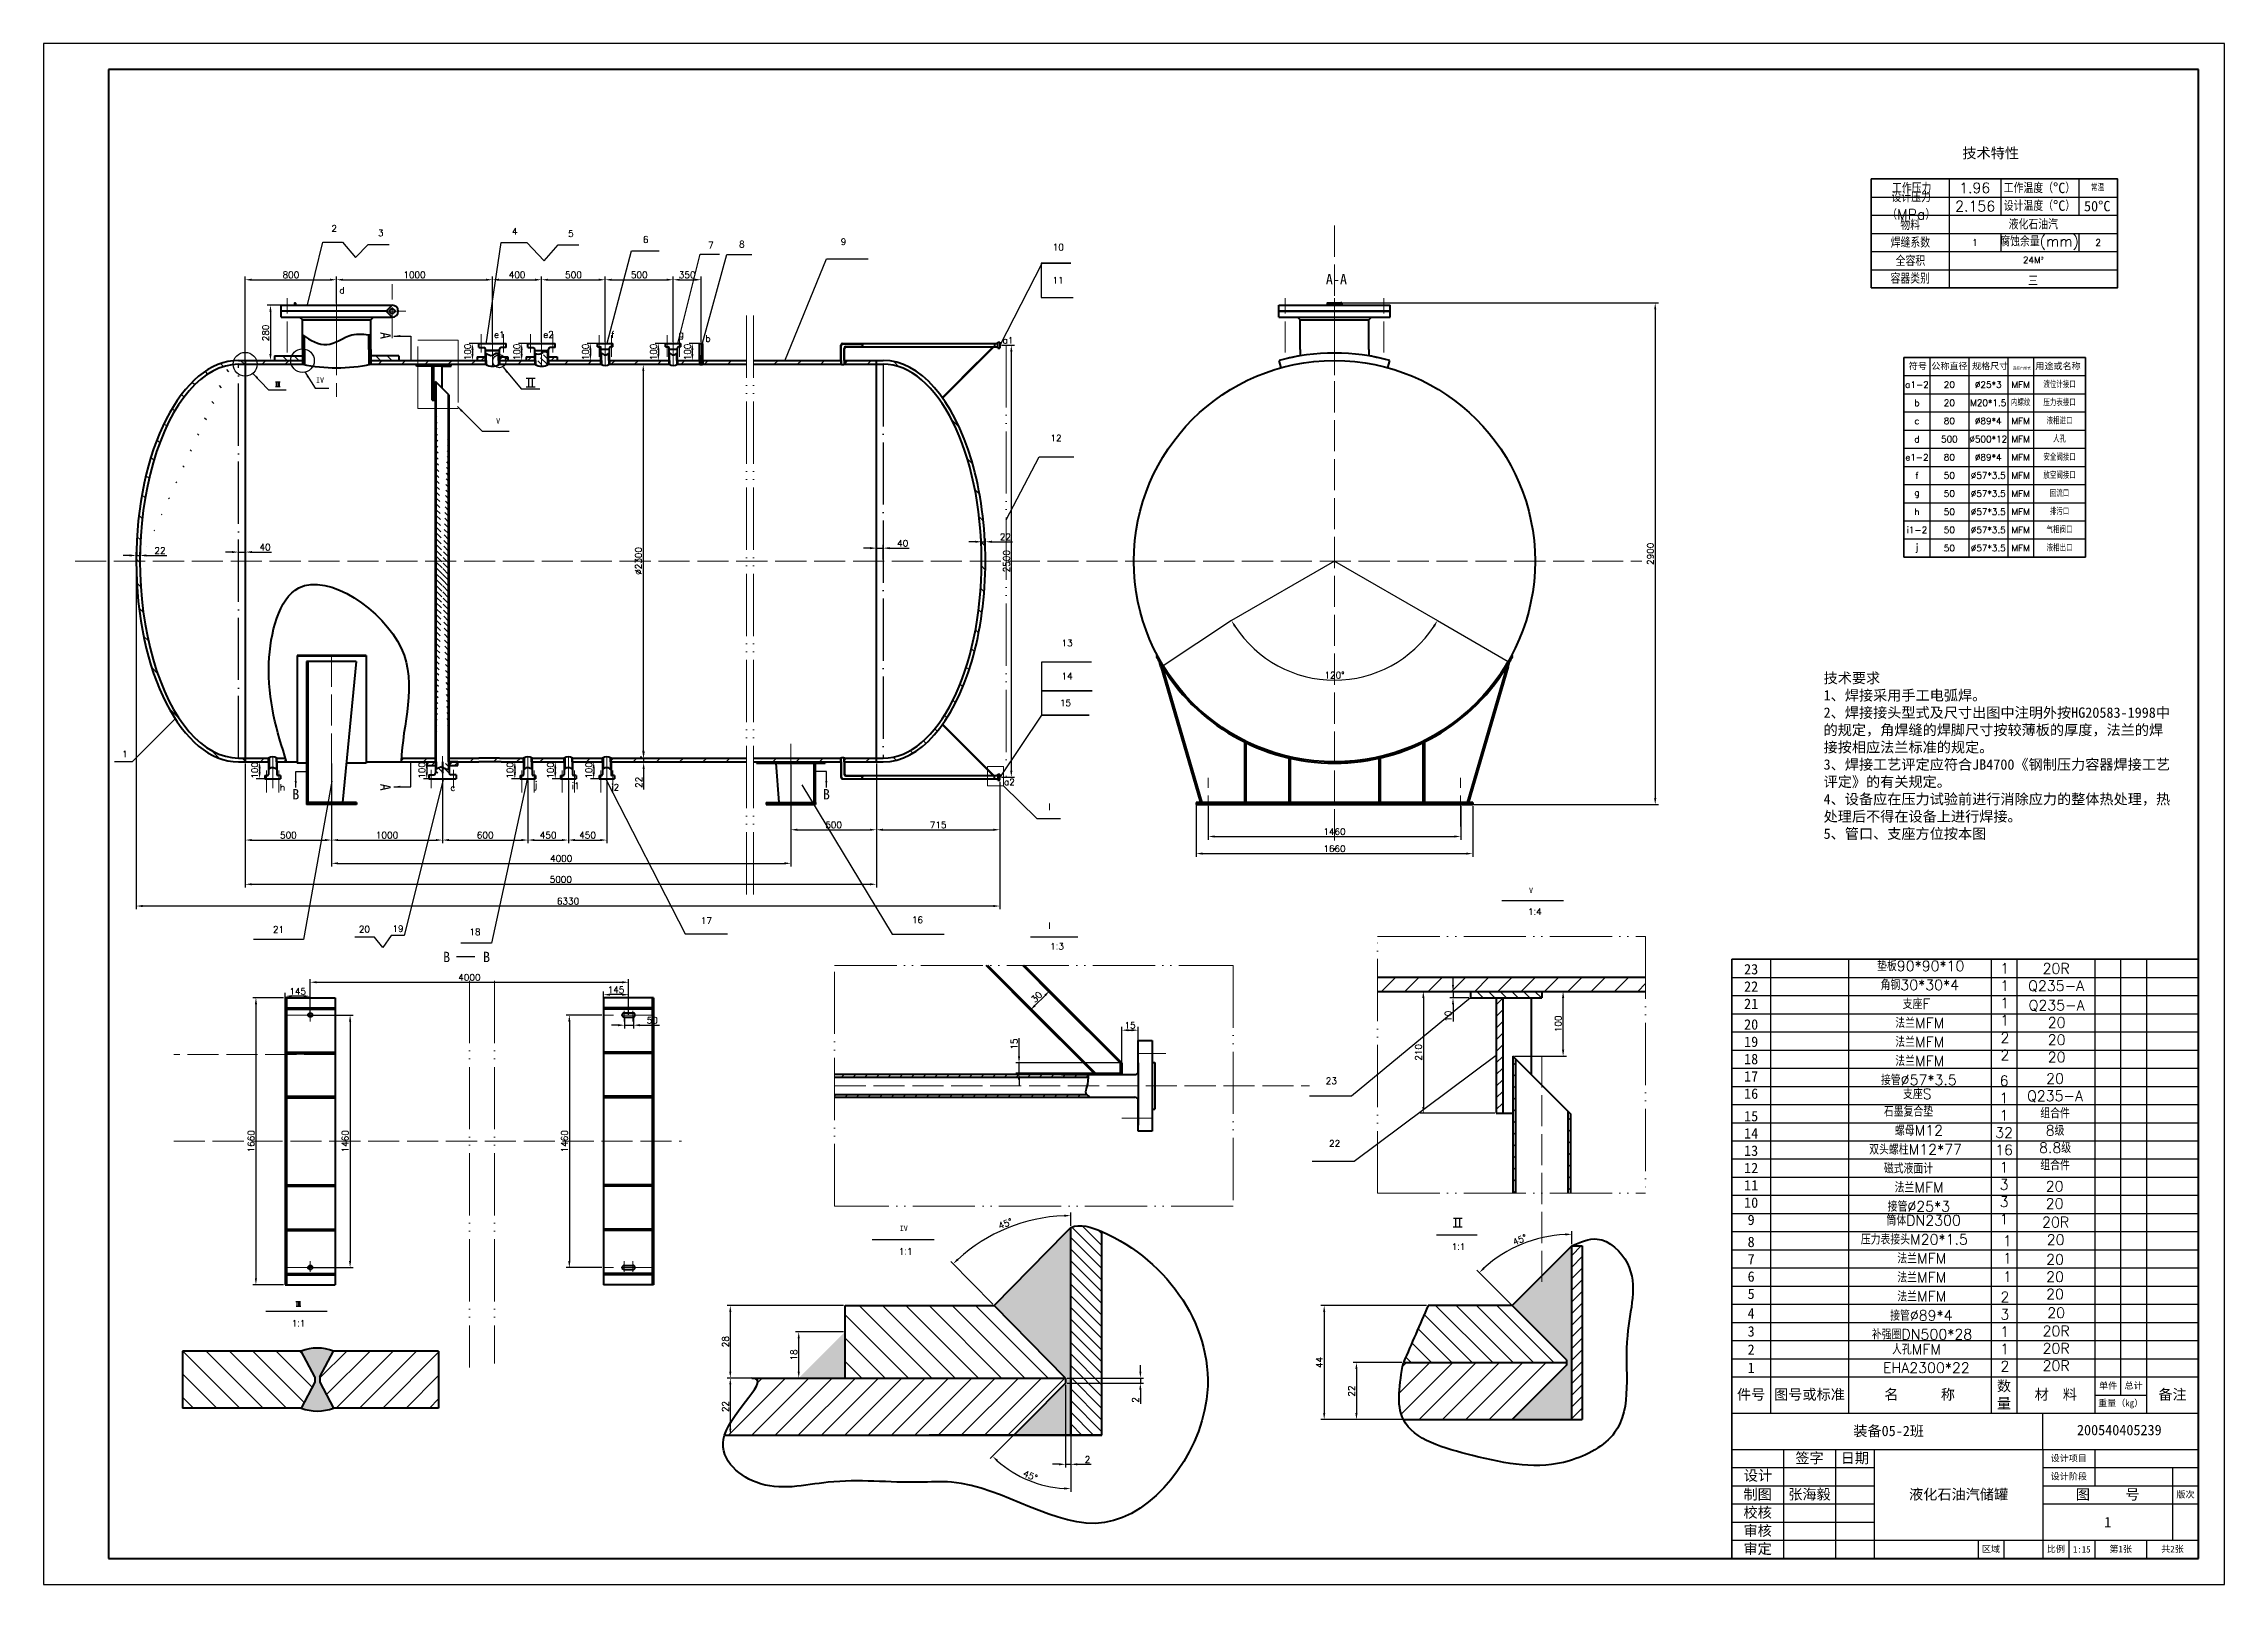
# Model space of a CAD drawing. Header units: millimetres. Extents: x 0 to 841, y 0 to 594.
import ezdxf

# ---------------------------------------------------------------- set-up
doc = ezdxf.new("R2010")
doc.units = ezdxf.units.MM
for name, pattern in [('ACAD_ISO02W100', [15, 12, -3]), ('ACAD_ISO04W100', [30, 24, -3, 0, -3]), ('ACAD_ISO05W100', [33, 24, -3, 0, -3, 0, -3])]:
    doc.linetypes.add(name, pattern=pattern)
for name, color, linetype, lineweight in [('daduanxian', 3, 'ACAD_ISO05W100', 20), ('hanfeng', 4, 'ACAD_ISO04W100', 25), ('图层1', 20, 'ACAD_ISO02W100', 20), ('图层2', 160, 'Continuous', 40), ('图层3', 2, 'Continuous', 35), ('图层4', 160, 'Continuous', 80)]:
    doc.layers.add(name, color=color, linetype=linetype, lineweight=lineweight)
doc.styles.get("Standard").update_dxf_attribs({"font": 'txt', "bigfont": 'gbcbig.shx'})
doc.dimstyles.new('ISO-25', dxfattribs={"dimtxt": 2.5, "dimasz": 2.5, "dimexe": 1.25, "dimexo": 0.625, "dimtad": 1, "dimtxsty": 'Standard', "dimcen": 2.5, "dimadec": 0, "dimazin": 0, "dimtfac": 1, "dimtmove": 0, "dimatfit": 3, "dimfxl": 0, "dimarcsym": 0})

msp = doc.modelspace()

# ---------------------------------------------------------------- texts
for s, p in [('垫板90*90*10', (707.076, 236.425)), ('1', (754.587, 235.448)), ('角钢30*30*4', (708.431, 229.114)), ('1', (754.587, 228.782)), ('法兰MFM', (714.076, 214.469)), ('支座F', (716.954, 221.802)), ('1', (754.587, 222.115)), ('1', (754.587, 215.448)), ('法兰MFM', (714.076, 207.136)), ('2', (754.654, 208.782)), ('法兰MFM', (714.076, 199.802)), ('2', (754.654, 202.115)), ('接管%%C57*3.5', (708.565, 192.469)), ('支座S', (717.065, 187.084)), ('石墨复合垫', (709.678, 180.331)), ('螺母M12', (713.956, 173.02)), ('双头螺柱M12*77', (704.023, 165.686)), ('磁式液面计', (709.667, 158.375)), ('法兰MFM', (713.823, 151.042)), ('接管%%C25*3', (711.156, 143.709)), ('压力表接头M20*1.5', (700.791, 131.006)), ('筒体DN2300', (710.691, 138.34)), ('法兰MFM', (714.858, 123.673)), ('1', (755.62, 130.437)), ('1', (755.643, 123.746)), ('法兰MFM', (714.858, 116.34)), ('1', (755.643, 116.6)), ('法兰MFM', (714.858, 109.006)), ('2', (754.654, 108.782)), ('接管%%C89*4', (712.114, 101.673)), ('3', (754.631, 102.115)), ('补强圈DN500*28', (705.058, 94.406)), ('人孔MFM', (712.815, 88.634)), ('1', (754.587, 95.448)), ('1', (754.587, 88.782)), ('EHA2300*22', (709.367, 81.5)), ('2', (754.654, 82.115))]:
    msp.add_text(s, height=4).set_placement(p)
for s, insert, char_height, width, attachment_point in [('{\\fSimSun|b0|i0|c134|p2;技术特性}', (750.875, 551.596), 4, 64.13693, 5), ('工作压力', (720.41, 538.321), 4, 30.6941, 5), ('1.96', (744.731, 538.387), 4, 19.59452, 5), ('工作温度（{\\fSimSun|b0|i0|c134|p2;%%DC}）', (769.686, 538.336), 4, 29.92675, 5), ('常温', (792.128, 538.475), 2.5, 14.47523, 5), ('设计压力（MPa）', (720.228, 531.49), 4, 30.24177, 5), ('2.156', (744.907, 531.331), 4, 19.94757, 5), ('设计温度（{\\fSimSun|b0|i0|c134|p2;%%DC}）', (769.686, 531.49), 4, 29.61173, 5), ('{\\fSimSun|b0|i0|c134|p2;50%%DC}', (791.952, 531.331), 4, 14.82829, 5), ('2', (112.071, 522.757), 2.5, 7.45131, 5), ('3', (129.99, 520.984), 2.5, 7.80613, 5), ('4', (181.711, 521.613), 2.5, 10.60188, 5), ('5', (203.357, 520.731), 2.5, 9.27665, 5), ('物料', (719.834, 524.093), 4, 30.08426, 5), ('液化石油汽', (767.326, 524.364), 4, 64.78549, 5), ('6', (232.194, 518.465), 2.5, 10.30964, 5), ('7', (257.321, 516.299), 2.5, 7.03486, 5), ('8', (269.254, 516.679), 2.5, 9.98409, 5), ('9', (308.48, 517.637), 2.5, 12.79981, 5), ('10', (391.289, 515.511), 2.5, 12.35844, 5), ('焊缝系数', (719.913, 517.326), 4, 29.61173, 5), ('1', (744.823, 517.338), 2.5, 20, 5), ('腐蚀余量(mm)', (769.71, 517.133), 4, 30.00963, 5), ('2', (792.323, 517.306), 2.5, 15, 5), ('{\\fSimSun|b0|i0|c134|p2;A-A}', (498.557, 503.171), 4, 18.16916, 5), ('容器类别', (719.834, 503.476), 4, 29.76924, 5), ('全容积', (719.913, 510.243), 4, 29.61173, 5), ('24M{\\fISOCPEUR|b0|i0|c134|p34;³}', (767.326, 510.606), 2.5, 65.13855, 5), ('d', (114.095, 498.87), 2.5, 17.90479, 4), ('11', (391.195, 502.758), 2.5, 12.34135, 5), ('三', (767.238, 500.553), 4, 64.96202, 8), ('e1', (175.747, 481.773), 2.5, 5.28, 5), ('e2', (194.697, 481.833), 2.5, 5.28, 5), ('f', (219.519, 481.863), 2.5, 5.84824, 5), ('g', (245.875, 481.667), 2.5, 6.09077, 5), ('b', (256.216, 481.59), 2.5, 5.28249, 2), ('a1', (371.883, 480.862), 2.5, 2.99509, 2), ('{\\fSimSun|b0|i0|c134|p2;符号 公称直径 规格尺寸 \\H0.4x;连接面形式\\H2.5x; 用途或名称}', (752.438, 469.525), 2.5, 70, 5), ('{\\Ftxt|c0;\\H0.8333x;IV}', (105.031, 465.411), 2.5, 5.5705, 1), ('a1-2', (722.438, 462.525), 2.5, 10, 5), ('20', (734.938, 462.525), 2.5, 15, 5), ('%%C25*3', (749.938, 462.525), 2.5, 15, 5), ('MFM', (762.438, 462.525), 2.5, 10, 5), ('液位计接口', (777.438, 462.525), 2.5, 20, 5), ('b', (722.438, 455.525), 2.5, 10, 5), ('20', (734.938, 455.525), 2.5, 15, 5), ('M20*1.5', (749.938, 455.525), 2.5, 15, 5), ('内螺纹', (762.438, 455.525), 2.5, 10, 5), ('压力表接口', (777.438, 455.525), 2.5, 20, 5), ('{\\Ftxt|c0;\\H0.8333x;V}', (175.279, 448.528), 2.5, 10.49552, 5), ('c', (722.438, 448.525), 2.5, 10, 5), ('80', (734.938, 448.525), 2.5, 15, 5), ('%%C89*4', (749.938, 448.525), 2.5, 15, 5), ('MFM', (762.438, 448.525), 2.5, 10, 5), ('液相进口', (777.438, 448.525), 2.5, 20, 5), ('12', (390.405, 441.953), 2.5, 13.76175, 5), ('d', (722.438, 441.525), 2.5, 10, 5), ('500', (734.938, 441.525), 2.5, 15, 5), ('%%C500*12', (749.938, 441.525), 2.5, 15, 5), ('MFM', (762.438, 441.525), 2.5, 10, 5), ('人孔', (777.438, 441.525), 2.5, 20, 5), ('e1-2', (722.438, 434.525), 2.5, 10, 5), ('80', (734.938, 434.525), 2.5, 15, 5), ('%%C89*4', (749.938, 434.525), 2.5, 15, 5), ('MFM', (762.438, 434.525), 2.5, 10, 5), ('放空阀接口', (777.438, 427.525), 2.5, 20, 5), ('安全阀接口', (777.438, 434.525), 2.5, 20, 5), ('g', (722.438, 420.525), 2.5, 10, 5), ('f', (722.438, 427.525), 2.5, 10, 5), ('50', (734.938, 427.525), 2.5, 15, 5), ('50', (734.938, 420.525), 2.5, 15, 5), ('%%C57*3.5', (749.938, 427.525), 2.5, 15, 5), ('%%C57*3.5', (749.938, 420.525), 2.5, 15, 5), ('MFM', (762.438, 427.525), 2.5, 10, 5), ('MFM', (762.438, 420.525), 2.5, 10, 5), ('回流口', (777.438, 420.525), 2.5, 20, 5), ('h', (722.438, 413.525), 2.5, 10, 5), ('50', (734.938, 413.525), 2.5, 15, 5), ('%%C57*3.5', (749.938, 413.525), 2.5, 15, 5), ('MFM', (762.438, 413.525), 2.5, 10, 5), ('排污口', (777.438, 413.525), 2.5, 20, 5), ('i1-2', (722.438, 406.525), 2.5, 10, 5), ('50', (734.938, 406.525), 2.5, 15, 5), ('%%C57*3.5', (749.938, 406.525), 2.5, 15, 5), ('MFM', (762.438, 406.525), 2.5, 10, 5), ('气相阀口', (777.438, 406.525), 2.5, 20, 5), ('j', (722.438, 399.525), 2.5, 10, 5), ('50', (734.938, 399.525), 2.5, 15, 5), ('%%C57*3.5', (749.938, 399.525), 2.5, 15, 5), ('MFM', (762.438, 399.525), 2.5, 10, 5), ('液相出口', (777.438, 399.525), 2.5, 20, 5), ('13', (394.708, 362.902), 2.5, 18.68187, 5), ('14', (394.721, 350.133), 2.5, 19.40188, 5), ('{\\fSimSun|b0|i0|c134|p2;\\C2;技术要求\\P1、焊接采用手工电弧焊。\\P2、焊接接头型式及尺寸出图中注明外按HG20583-1998中的规定，角焊缝的焊脚尺寸按较薄板的厚度，法兰的焊接按相应法兰标准的规定。\\P3、焊接工艺评定应符合JB4700《钢制压力容器焊接工艺评定》的有关规定。\\P4、设备应在压力试验前进行消除应力的整体热处理，热处理后不得在设备上进行焊接。\\P5、管口、支座方位按本图}', (686.438, 319.199), 4, 135.53577, 4), ('15', (394.097, 339.824), 2.5, 18.15284, 5), ('1', (31.312, 320.105), 2.5, 5.16822, 5), ('h', (92.134, 307.313), 2.5, 7.59023, 5), ('{\\fSimSun|b0|i0|c134|p2;B}', (97.239, 304.615), 4, 2.80875, 5), ('c', (157.865, 307.184), 2.5, 8.10198, 5), ('j', (189.885, 307.91), 2.5, 6.21881, 5), ('i1', (205.224, 307.86), 2.5, 5.71424, 5), ('i2', (220.448, 307.275), 2.5, 6.53109, 5), ('{\\fSimSun|b0|i0|c134|p2;B}', (301.867, 304.615), 4, 2.80875, 5), ('a2', (370.346, 309.318), 2.5, 4.60783, 4), ('I', (387.917, 299.749), 2.5, 8.55478, 5), ('{\\Ftxt|c0;\\H0.8333x;V}', (573.61, 267.565), 2.5, 10.49552, 5), ('21', (90.579, 252.488), 2.5, 20.33617, 5), ('20', (123.714, 252.592), 2.5, 7.95422, 5), ('19', (136.666, 252.796), 2.5, 5.30282, 5), ('18', (166.337, 251.536), 2.5, 11.27756, 5), ('17', (255.596, 255.909), 2.5, 17.74727, 5), ('16', (337.027, 256.191), 2.5, 20.62417, 5), ('I', (387.917, 253.928), 2.5, 8.55478, 5), ('1{\\fËÎÌå|b0|i0|c134|p0;\\H1.083x;:}4', (575.079, 259.418), 2.5, 25.40401, 5), ('1{\\fËÎÌå|b0|i0|c134|p0;\\H1.083x;:}3', (390.812, 246.061), 2.5, 20.38522, 5), ('{\\fSimSun|b0|i0|c134|p2;B}', (155.415, 241.882), 4, 2.80875, 5), ('{\\fSimSun|b0|i0|c134|p2;B}', (170.824, 241.882), 4, 2.80875, 5), ('{\\fSimSun|b0|i0|c134|p2;23\\P22\\P21}', (658.5, 230.5), 4, 15, 5), ('20R\\PQ235-A', (776.11, 233.919), 4, 31.3875, 5), ('Q235-A\\P20\\P20\\P20', (776.309, 213.277), 4, 29.40095, 5), ('{\\fSimSun|b0|i0|c134|p2;20\\P19\\P18\\P17\\P16}', (658.5, 202.5), 4, 15, 5), ('23', (496.611, 194.129), 2.5, 15.49856, 5), ('6\\P1\\P1\\P32\\P16\\P1\\P3\\P3\\P1', (756.043, 167.497), 4, 10.61209, 5), ('20\\PQ235-A\\P组合件\\P8级\\P8.8级\\P组合件', (775.713, 178.342), 4, 28.20902, 5), ('{\\fSimSun|b0|i0|c134|p2;15\\P14\\P13\\P12\\P11\\P10\\P9}', (658.5, 160.5), 4, 15, 5), ('22', (497.873, 170), 2.5, 15.13812, 5), ('20\\P20', (775.514, 150.157), 4, 30.19558, 5), ('{\\Ftxt|c0;\\H0.8333x;IV}', (330.15, 138.322), 2.5, 5.5705, 1), ('20R', (775.911, 139.637), 4, 30.9902, 5), ('20', (775.911, 132.888), 4, 29.40096, 5), ('1{\\fËÎÌå|b0|i0|c134|p0;\\H1.083x;:}1', (332.446, 128.427), 2.5, 25.33263, 5), ('1{\\fËÎÌå|b0|i0|c134|p0;\\H1.083x;:}1', (545.663, 130.27), 2.5, 25.33263, 5), ('{\\fSimSun|b0|i0|c134|p2;8\\P7\\P6\\P5}', (658.5, 122), 4, 15, 5), ('20\\P20\\P20', (775.713, 118.597), 4, 29.79826, 5), ('1{\\fËÎÌå|b0|i0|c134|p0;\\H1.083x;:}1', (98.324, 100.747), 2.5, 25.33263, 5), ('{\\fSimSun|b0|i0|c134|p2;4}', (658.5, 104.5), 4, 15, 5), ('20', (776.11, 104.703), 4, 31.3875, 5), ('{\\fSimSun|b0|i0|c134|p2;3}', (658.5, 97.5), 4, 15, 5), ('20R\\P20R\\P20R', (776.11, 91.007), 4, 29.00364, 5), ('{\\fSimSun|b0|i0|c134|p2;2}', (658.5, 90.5), 4, 15, 5), ('{\\fSimSun|b0|i0|c134|p2;1}', (658.5, 83.5), 4, 15, 5), ('{\\fSimSun|b0|i0|c134|p2;件号}', (658.5, 73), 4, 15, 5), ('{\\fSimSun|b0|i0|c134|p2;图号或标准}', (681, 73), 4, 30, 5), ('{\\fSimSun|b0|i0|c134|p2;名      称}', (723.5, 73), 4, 55, 5), ('{\\fSimSun|b0|i0|c134|p2;数量}', (756, 73), 4, 10, 5), ('{\\fSimSun|b0|i0|c134|p2;材  料}', (776, 73), 4, 30, 5), ('{\\fSimSun|b0|i0|c134|p2; 单件}', (791, 76.5), 2.5, 10, 4), ('{\\fSimSun|b0|i0|c134|p2;总计}', (806, 76.5), 2.5, 10, 5), ('{\\fSimSun|b0|i0|c134|p2;备注}', (821, 73), 4, 20, 5), ('{\\fSimSun|b0|i0|c134|p2;重量（kg）}', (801, 69.5), 2.5, 20, 5), ('{\\fSimSun|b0|i0|c134|p2;装备05-2班}', (711.523, 58.932), 4, 120.42657, 5), ('{\\fSimSun|b0|i0|c134|p2;200540405239}', (800.478, 59.477), 4, 60.3952, 5), ('{\\fSimSun|b0|i0|c134|p2;签字}', (681, 48.5), 4, 20, 5), ('{\\fSimSun|b0|i0|c134|p2;日期}', (698.5, 48.5), 4, 15, 5), ('{\\fSimSun|b0|i0|c134|p2;设计}', (661.133, 41.753), 4, 18.91897, 5), ('{\\fSimSun|b0|i0|c134|p2;设计项目}', (781, 48.5), 2.5, 20, 5), ('{\\fSimSun|b0|i0|c134|p2;设计阶段}', (781, 41.5), 2.5, 20, 5), ('{\\fSimSun|b0|i0|c134|p2;制图}', (661, 34.5), 4, 20, 5), ('{\\fSimSun|b0|i0|c134|p2;张海毅}', (681, 34.5), 4, 20, 5), ('{\\fSimSun|b0|i0|c134|p2;液化石油汽储罐}', (738.5, 34.5), 4, 65, 5), ('{\\fSimSun|b0|i0|c134|p2;图     号}', (796, 34.5), 4, 50, 5), ('{\\fSimSun|b0|i0|c134|p2;版次}', (826, 34.5), 2.5, 10, 5), ('{\\fSimSun|b0|i0|c134|p2;校核}', (661, 27.5), 4, 20, 5), ('{\\fSimSun|b0|i0|c134|p2;1}', (796, 24), 4, 50, 5), ('{\\fSimSun|b0|i0|c134|p2;审核}', (661, 20.5), 4, 20, 5), ('{\\fSimSun|b0|i0|c134|p2;审定}', (661, 13.5), 4, 20, 5), ('{\\fSimSun|b0|i0|c134|p2;区域}', (751, 13.5), 2.5, 10, 5), ('{\\fSimSun|b0|i0|c134|p2;比例}', (776, 13.5), 2.5, 10, 5), ('{\\fSimSun|b0|i0|c134|p2;1:15}', (786, 13.5), 2.5, 10, 5), ('{\\fSimSun|b0|i0|c134|p2;第1张}', (801, 13.5), 2.5, 20, 5), ('{\\fSimSun|b0|i0|c134|p2;共2张}', (821, 13.5), 2.5, 20, 5)]:
    msp.add_mtext(s, dxfattribs=dict(insert=insert, char_height=char_height, width=width, attachment_point=attachment_point))
at = {"char_height": 4, "width": 6.92027, "attachment_point": 5, "rotation": 270}
for insert in [(131.841, 481.438), (131.841, 307.316)]:
    msp.add_mtext('{\\fSimSun|b1|i0|c134|p2;A}', dxfattribs=dict(at, insert=insert))

# ---------------------------------------------------------------- blocks, each defined once
blk = doc.blocks.new('*D2')
at = {"layer": 'Defpoints', "color": 0, "lineweight": -2}
blk.add_arc((497.81, 394.47), 45.85, 213.12444, 326.87556, dxfattribs=at)
at = {"layer": 'Defpoints', "color": 0}
for p in [(497.81, 394.47), (497.81, 394.47), (430.36, 355.53), (564.79, 355.8), (482.12, 351.39)]:
    blk.add_point(p, dxfattribs=at)
for points in [[(459.05, 369.2), (459.76, 369.64), (458.1, 371.55)], [(535.85, 369.64), (536.56, 369.2), (537.51, 371.55)]]:
    blk.add_solid(points, dxfattribs=at)
at = {"layer": 'Defpoints', "color": 0, "insert": (497.81, 350.5), "char_height": 2.5, "attachment_point": 5}
blk.add_mtext('120°', dxfattribs=at)
blk = doc.blocks.new('*D3')
at = {"color": 0, "lineweight": -2}
for p, q in [((77.75, 316.5), (77.75, 285.7)), ((111.05, 316.5), (111.05, 285.7)), ((80.25, 286.95), (108.55, 286.95))]:
    blk.add_line(p, q, dxfattribs=at)
at = {"color": 0}
for points in [[(80.25, 287.37), (80.25, 286.54), (77.75, 286.95)], [(108.55, 287.37), (108.55, 286.54), (111.05, 286.95)]]:
    blk.add_solid(points, dxfattribs=at)
at = {"layer": 'Defpoints', "color": 0}
for p in [(77.75, 317.12), (111.05, 317.12), (111.05, 286.95)]:
    blk.add_point(p, dxfattribs=at)
at = {"color": 0, "insert": (94.4, 288.83), "char_height": 2.5, "attachment_point": 5}
blk.add_mtext('500', dxfattribs=at)
blk = doc.blocks.new('*D4')
at = {"color": 0, "lineweight": -2}
for p, q in [((111.05, 315.97), (111.05, 285.7)), ((153.81, 316.5), (153.81, 285.7)), ((113.55, 286.95), (151.31, 286.95))]:
    blk.add_line(p, q, dxfattribs=at)
at = {"color": 0}
for points in [[(113.55, 287.37), (113.55, 286.54), (111.05, 286.95)], [(151.31, 287.37), (151.31, 286.54), (153.81, 286.95)]]:
    blk.add_solid(points, dxfattribs=at)
at = {"layer": 'Defpoints', "color": 0}
for p in [(111.05, 316.59), (153.81, 317.12), (153.81, 286.95)]:
    blk.add_point(p, dxfattribs=at)
at = {"color": 0, "insert": (132.43, 288.83), "char_height": 2.5, "attachment_point": 5}
blk.add_mtext('1000', dxfattribs=at)
blk = doc.blocks.new('*D5')
at = {"color": 0, "lineweight": -2}
for p, q in [((153.81, 315.87), (153.81, 285.7)), ((186.78, 309.9), (186.78, 285.7)), ((156.31, 286.95), (184.28, 286.95))]:
    blk.add_line(p, q, dxfattribs=at)
at = {"color": 0}
for points in [[(156.31, 287.37), (156.31, 286.54), (153.81, 286.95)], [(184.28, 287.37), (184.28, 286.54), (186.78, 286.95)]]:
    blk.add_solid(points, dxfattribs=at)
at = {"layer": 'Defpoints', "color": 0}
for p in [(153.81, 316.5), (186.78, 310.52), (186.78, 286.95)]:
    blk.add_point(p, dxfattribs=at)
at = {"color": 0, "insert": (170.29, 288.83), "char_height": 2.5, "attachment_point": 5}
blk.add_mtext('600', dxfattribs=at)
blk = doc.blocks.new('*D6')
at = {"color": 0, "lineweight": -2}
for p, q in [((186.78, 309.9), (186.78, 285.7)), ((202.37, 309.9), (202.37, 285.7)), ((189.28, 286.95), (199.87, 286.95))]:
    blk.add_line(p, q, dxfattribs=at)
at = {"color": 0}
for points in [[(189.28, 287.37), (189.28, 286.54), (186.78, 286.95)], [(199.87, 287.37), (199.87, 286.54), (202.37, 286.95)]]:
    blk.add_solid(points, dxfattribs=at)
at = {"layer": 'Defpoints', "color": 0}
for p in [(186.78, 310.52), (202.37, 310.52), (202.37, 286.95)]:
    blk.add_point(p, dxfattribs=at)
at = {"color": 0, "insert": (194.57, 288.83), "char_height": 2.5, "attachment_point": 5}
blk.add_mtext('450', dxfattribs=at)
blk = doc.blocks.new('*D7')
at = {"color": 0, "lineweight": -2}
for p, q in [((202.37, 309.9), (202.37, 285.7)), ((217.18, 309.9), (217.18, 285.7)), ((204.87, 286.95), (214.68, 286.95))]:
    blk.add_line(p, q, dxfattribs=at)
at = {"color": 0}
for points in [[(204.87, 287.37), (204.87, 286.54), (202.37, 286.95)], [(214.68, 287.37), (214.68, 286.54), (217.18, 286.95)]]:
    blk.add_solid(points, dxfattribs=at)
at = {"layer": 'Defpoints', "color": 0}
for p in [(202.37, 310.52), (217.18, 310.52), (217.18, 286.95)]:
    blk.add_point(p, dxfattribs=at)
at = {"color": 0, "insert": (209.78, 288.83), "char_height": 2.5, "attachment_point": 5}
blk.add_mtext('450', dxfattribs=at)
blk = doc.blocks.new('*D8')
at = {"color": 0, "lineweight": -2}
for p, q in [((111.05, 315.87), (111.05, 276.73)), ((288.16, 315.87), (288.16, 276.73)), ((113.55, 277.98), (285.66, 277.98))]:
    blk.add_line(p, q, dxfattribs=at)
at = {"color": 0}
for points in [[(113.55, 278.4), (113.55, 277.56), (111.05, 277.98)], [(285.66, 278.4), (285.66, 277.56), (288.16, 277.98)]]:
    blk.add_solid(points, dxfattribs=at)
at = {"layer": 'Defpoints', "color": 0}
for p in [(111.05, 316.5), (288.16, 316.5), (288.16, 277.98)]:
    blk.add_point(p, dxfattribs=at)
at = {"color": 0, "insert": (199.6, 279.86), "char_height": 2.5, "attachment_point": 5}
blk.add_mtext('4000', dxfattribs=at)
blk = doc.blocks.new('*D9')
at = {"color": 0, "lineweight": -2}
for p, q in [((35.71, 393.85), (35.71, 260.27)), ((368.76, 309.4), (368.76, 260.27)), ((366.26, 261.52), (38.21, 261.52))]:
    blk.add_line(p, q, dxfattribs=at)
at = {"color": 0}
for points in [[(38.21, 261.94), (38.21, 261.1), (35.71, 261.52)], [(366.26, 261.94), (366.26, 261.1), (368.76, 261.52)]]:
    blk.add_solid(points, dxfattribs=at)
at = {"layer": 'Defpoints', "color": 0}
for p in [(35.71, 394.47), (368.76, 310.02), (35.71, 261.52)]:
    blk.add_point(p, dxfattribs=at)
at = {"color": 0, "insert": (202.23, 263.39), "char_height": 2.5, "attachment_point": 5}
blk.add_mtext('6330', dxfattribs=at)
blk = doc.blocks.new('*D10')
at = {"color": 0, "lineweight": -2}
for p, q in [((77.75, 315.87), (77.75, 268.65)), ((321.16, 316.5), (321.16, 268.65)), ((80.25, 269.9), (318.66, 269.9))]:
    blk.add_line(p, q, dxfattribs=at)
at = {"color": 0}
for points in [[(80.25, 270.32), (80.25, 269.49), (77.75, 269.9)], [(318.66, 270.32), (318.66, 269.49), (321.16, 269.9)]]:
    blk.add_solid(points, dxfattribs=at)
at = {"layer": 'Defpoints', "color": 0}
for p in [(77.75, 316.5), (321.16, 317.12), (321.16, 269.9)]:
    blk.add_point(p, dxfattribs=at)
at = {"color": 0, "insert": (199.45, 271.78), "char_height": 2.5, "attachment_point": 5}
blk.add_mtext('5000', dxfattribs=at)
blk = doc.blocks.new('*D11')
at = {"color": 0, "lineweight": -2}
for p, q in [((288.16, 315.97), (288.16, 289.67)), ((321.16, 309.9), (321.16, 289.67)), ((290.66, 290.92), (318.66, 290.92))]:
    blk.add_line(p, q, dxfattribs=at)
at = {"color": 0}
for points in [[(290.66, 291.34), (290.66, 290.5), (288.16, 290.92)], [(318.66, 291.34), (318.66, 290.5), (321.16, 290.92)]]:
    blk.add_solid(points, dxfattribs=at)
at = {"layer": 'Defpoints', "color": 0}
for p in [(288.16, 316.59), (321.16, 310.52), (321.16, 290.92)]:
    blk.add_point(p, dxfattribs=at)
at = {"color": 0, "insert": (304.66, 292.79), "char_height": 2.5, "attachment_point": 5}
blk.add_mtext('500', dxfattribs=at)
blk = doc.blocks.new('*D12')
at = {"color": 0, "lineweight": -2}
for p, q in [((321.16, 316.5), (321.16, 289.67)), ((368.76, 309.4), (368.76, 289.67)), ((323.66, 290.92), (366.26, 290.92))]:
    blk.add_line(p, q, dxfattribs=at)
at = {"color": 0}
for points in [[(323.66, 291.34), (323.66, 290.5), (321.16, 290.92)], [(366.26, 291.34), (366.26, 290.5), (368.76, 290.92)]]:
    blk.add_solid(points, dxfattribs=at)
at = {"layer": 'Defpoints', "color": 0}
for p in [(321.16, 317.12), (368.76, 310.02), (368.76, 290.92)]:
    blk.add_point(p, dxfattribs=at)
at = {"color": 0, "insert": (344.96, 292.79), "char_height": 2.5, "attachment_point": 5}
blk.add_mtext('715', dxfattribs=at)
blk = doc.blocks.new('*D13')
at = {"color": 0, "lineweight": -2}
for p, q in [((369.39, 477.76), (374.44, 477.76)), ((373.19, 475.26), (373.19, 313.69)), ((369.39, 311.19), (374.44, 311.19))]:
    blk.add_line(p, q, dxfattribs=at)
at = {"color": 0}
for points in [[(372.77, 475.26), (373.61, 475.26), (373.19, 477.76)], [(372.77, 313.69), (373.61, 313.69), (373.19, 311.19)]]:
    blk.add_solid(points, dxfattribs=at)
at = {"layer": 'Defpoints', "color": 0}
for p in [(368.76, 477.76), (368.76, 311.19), (373.19, 311.19)]:
    blk.add_point(p, dxfattribs=at)
at = {"color": 0, "insert": (371.32, 394.47), "char_height": 2.5, "attachment_point": 5, "rotation": 90}
blk.add_mtext('2500', dxfattribs=at)
blk = doc.blocks.new('*D14')
at = {"color": 0, "lineweight": -2}
for p, q in [((230.71, 470.25), (230.01, 470.25)), ((231.26, 467.75), (231.26, 321.36)), ((230.71, 318.86), (230.01, 318.86))]:
    blk.add_line(p, q, dxfattribs=at)
at = {"color": 0}
for points in [[(230.84, 467.75), (231.68, 467.75), (231.26, 470.25)], [(230.84, 321.36), (231.68, 321.36), (231.26, 318.86)]]:
    blk.add_solid(points, dxfattribs=at)
at = {"layer": 'Defpoints', "color": 0}
for p in [(231.34, 470.25), (231.26, 318.86), (231.34, 318.86)]:
    blk.add_point(p, dxfattribs=at)
at = {"color": 0, "insert": (229.38, 394.56), "char_height": 2.5, "attachment_point": 5, "rotation": 90}
blk.add_mtext('%%C2300', dxfattribs=at)
blk = doc.blocks.new('*D15')
at = {"color": 0, "lineweight": -2}
for p, q in [((231.39, 321.03), (231.39, 323.53)), ((230.77, 318.53), (230.14, 318.53)), ((230.77, 316.9), (230.14, 316.9)), ((231.39, 318.53), (231.39, 316.9)), ((231.39, 314.4), (231.39, 306.49))]:
    blk.add_line(p, q, dxfattribs=at)
at = {"color": 0}
for points in [[(230.98, 321.03), (231.81, 321.03), (231.39, 318.53)], [(230.98, 314.4), (231.81, 314.4), (231.39, 316.9)]]:
    blk.add_solid(points, dxfattribs=at)
at = {"layer": 'Defpoints', "color": 0}
for p in [(231.39, 318.53), (231.39, 316.9), (231.39, 316.9)]:
    blk.add_point(p, dxfattribs=at)
at = {"color": 0, "insert": (229.52, 309.19), "char_height": 2.5, "attachment_point": 5, "rotation": 90}
blk.add_mtext('22', dxfattribs=at)
blk = doc.blocks.new('*D16')
at = {"color": 0, "lineweight": -2}
for p, q in [((72.68, 397.98), (70.18, 397.98)), ((75.18, 395.39), (75.18, 399.23)), ((75.18, 397.98), (77.9, 397.98)), ((77.9, 395.39), (77.9, 399.23)), ((80.4, 397.98), (87.9, 397.98))]:
    blk.add_line(p, q, dxfattribs=at)
at = {"color": 0}
for points in [[(72.68, 398.4), (72.68, 397.56), (75.18, 397.98)], [(80.4, 398.4), (80.4, 397.56), (77.9, 397.98)]]:
    blk.add_solid(points, dxfattribs=at)
at = {"layer": 'Defpoints', "color": 0}
for p in [(77.9, 397.98), (75.18, 394.77), (77.9, 394.77)]:
    blk.add_point(p, dxfattribs=at)
at = {"color": 0, "insert": (85.4, 399.86), "char_height": 2.5, "attachment_point": 5}
blk.add_mtext('40', dxfattribs=at)
blk = doc.blocks.new('*D17')
at = {"color": 0, "lineweight": -2}
for p, q in [((33.21, 396.67), (30.71, 396.67)), ((35.71, 395.1), (35.71, 397.92)), ((35.71, 396.67), (37.16, 396.67)), ((37.16, 395.1), (37.16, 397.92)), ((39.66, 396.67), (47.57, 396.67))]:
    blk.add_line(p, q, dxfattribs=at)
at = {"color": 0}
for points in [[(33.21, 397.09), (33.21, 396.25), (35.71, 396.67)], [(39.66, 397.09), (39.66, 396.25), (37.16, 396.67)]]:
    blk.add_solid(points, dxfattribs=at)
at = {"layer": 'Defpoints', "color": 0}
for p in [(37.16, 396.67), (35.71, 394.47), (37.16, 394.47)]:
    blk.add_point(p, dxfattribs=at)
at = {"color": 0, "insert": (44.87, 398.55), "char_height": 2.5, "attachment_point": 5}
blk.add_mtext('22', dxfattribs=at)
blk = doc.blocks.new('*D18')
at = {"color": 0, "lineweight": -2}
for p, q in [((318.66, 399.5), (316.16, 399.5)), ((321.16, 395.1), (321.16, 400.75)), ((321.16, 399.5), (323.8, 399.5)), ((323.8, 395.1), (323.8, 400.75)), ((326.3, 399.5), (333.8, 399.5))]:
    blk.add_line(p, q, dxfattribs=at)
at = {"color": 0}
for points in [[(318.66, 399.91), (318.66, 399.08), (321.16, 399.5)], [(326.3, 399.91), (326.3, 399.08), (323.8, 399.5)]]:
    blk.add_solid(points, dxfattribs=at)
at = {"layer": 'Defpoints', "color": 0}
for p in [(323.8, 399.5), (321.16, 394.47), (323.8, 394.47)]:
    blk.add_point(p, dxfattribs=at)
at = {"color": 0, "insert": (331.3, 401.37), "char_height": 2.5, "attachment_point": 5}
blk.add_mtext('40', dxfattribs=at)
blk = doc.blocks.new('*D19')
at = {"color": 0, "lineweight": -2}
for p, q in [((359.25, 401.95), (356.75, 401.95)), ((361.75, 395.1), (361.75, 403.2)), ((361.75, 401.95), (363.2, 401.95)), ((363.2, 395.1), (363.2, 403.2)), ((365.7, 401.95), (373.61, 401.95))]:
    blk.add_line(p, q, dxfattribs=at)
at = {"color": 0}
for points in [[(359.25, 402.37), (359.25, 401.53), (361.75, 401.95)], [(365.7, 402.37), (365.7, 401.53), (363.2, 401.95)]]:
    blk.add_solid(points, dxfattribs=at)
at = {"layer": 'Defpoints', "color": 0}
for p in [(363.2, 401.95), (361.75, 394.47), (363.2, 394.47)]:
    blk.add_point(p, dxfattribs=at)
at = {"color": 0, "insert": (370.91, 403.82), "char_height": 2.5, "attachment_point": 5}
blk.add_mtext('22', dxfattribs=at)
blk = doc.blocks.new('*D20')
at = {"color": 0, "lineweight": -2}
for p, q in [((86.06, 317.12), (82.03, 317.12)), ((83.28, 314.62), (83.28, 313.02)), ((86.06, 310.52), (82.03, 310.52))]:
    blk.add_line(p, q, dxfattribs=at)
at = {"color": 0}
for points in [[(82.87, 314.62), (83.7, 314.62), (83.28, 317.12)], [(82.87, 313.02), (83.7, 313.02), (83.28, 310.52)]]:
    blk.add_solid(points, dxfattribs=at)
at = {"layer": 'Defpoints', "color": 0}
for p in [(86.69, 317.12), (83.28, 310.52), (86.69, 310.52)]:
    blk.add_point(p, dxfattribs=at)
at = {"color": 0, "insert": (81.41, 313.82), "char_height": 2.5, "attachment_point": 5, "rotation": 90}
blk.add_mtext('100', dxfattribs=at)
blk = doc.blocks.new('*D21')
at = {"color": 0, "lineweight": -2}
for p, q in [((150.55, 317.12), (146.52, 317.12)), ((147.77, 314.62), (147.77, 313.02)), ((150.55, 310.52), (146.52, 310.52))]:
    blk.add_line(p, q, dxfattribs=at)
at = {"color": 0}
for points in [[(147.35, 314.62), (148.19, 314.62), (147.77, 317.12)], [(147.35, 313.02), (148.19, 313.02), (147.77, 310.52)]]:
    blk.add_solid(points, dxfattribs=at)
at = {"layer": 'Defpoints', "color": 0}
for p in [(151.17, 317.12), (147.77, 310.52), (151.17, 310.52)]:
    blk.add_point(p, dxfattribs=at)
at = {"color": 0, "insert": (145.89, 313.82), "char_height": 2.5, "attachment_point": 5, "rotation": 90}
blk.add_mtext('100', dxfattribs=at)
blk = doc.blocks.new('*D22')
at = {"color": 0, "lineweight": -2}
for p, q in [((184.5, 317.12), (180.47, 317.12)), ((181.72, 314.62), (181.72, 313.02)), ((184.5, 310.52), (180.47, 310.52))]:
    blk.add_line(p, q, dxfattribs=at)
at = {"color": 0}
for points in [[(181.3, 314.62), (182.14, 314.62), (181.72, 317.12)], [(181.3, 313.02), (182.14, 313.02), (181.72, 310.52)]]:
    blk.add_solid(points, dxfattribs=at)
at = {"layer": 'Defpoints', "color": 0}
for p in [(185.13, 317.12), (181.72, 310.52), (185.13, 310.52)]:
    blk.add_point(p, dxfattribs=at)
at = {"color": 0, "insert": (179.85, 313.82), "char_height": 2.5, "attachment_point": 5, "rotation": 90}
blk.add_mtext('100', dxfattribs=at)
blk = doc.blocks.new('*D23')
at = {"color": 0, "lineweight": -2}
for p, q in [((200.09, 317.12), (196.06, 317.12)), ((197.31, 314.62), (197.31, 313.02)), ((200.09, 310.52), (196.06, 310.52))]:
    blk.add_line(p, q, dxfattribs=at)
at = {"color": 0}
for points in [[(196.9, 314.62), (197.73, 314.62), (197.31, 317.12)], [(196.9, 313.02), (197.73, 313.02), (197.31, 310.52)]]:
    blk.add_solid(points, dxfattribs=at)
at = {"layer": 'Defpoints', "color": 0}
for p in [(200.72, 317.12), (197.31, 310.52), (200.72, 310.52)]:
    blk.add_point(p, dxfattribs=at)
at = {"color": 0, "insert": (195.44, 313.82), "char_height": 2.5, "attachment_point": 5, "rotation": 90}
blk.add_mtext('100', dxfattribs=at)
blk = doc.blocks.new('*D24')
at = {"color": 0, "lineweight": -2}
for p, q in [((214.91, 317.12), (210.88, 317.12)), ((212.13, 314.62), (212.13, 313.02)), ((214.91, 310.52), (210.88, 310.52))]:
    blk.add_line(p, q, dxfattribs=at)
at = {"color": 0}
for points in [[(211.71, 314.62), (212.55, 314.62), (212.13, 317.12)], [(211.71, 313.02), (212.55, 313.02), (212.13, 310.52)]]:
    blk.add_solid(points, dxfattribs=at)
at = {"layer": 'Defpoints', "color": 0}
for p in [(215.53, 317.12), (212.13, 310.52), (215.53, 310.52)]:
    blk.add_point(p, dxfattribs=at)
at = {"color": 0, "insert": (210.25, 313.82), "char_height": 2.5, "attachment_point": 5, "rotation": 90}
blk.add_mtext('100', dxfattribs=at)
blk = doc.blocks.new('*D25')
at = {"color": 0, "lineweight": -2}
for p, q in [((168.17, 478.42), (164.14, 478.42)), ((168.17, 471.82), (164.14, 471.82)), ((165.39, 475.92), (165.39, 474.32))]:
    blk.add_line(p, q, dxfattribs=at)
at = {"color": 0}
for points in [[(164.98, 475.92), (165.81, 475.92), (165.39, 478.42)], [(164.98, 474.32), (165.81, 474.32), (165.39, 471.82)]]:
    blk.add_solid(points, dxfattribs=at)
at = {"layer": 'Defpoints', "color": 0}
for p in [(165.39, 471.82), (168.8, 478.42), (168.8, 471.82)]:
    blk.add_point(p, dxfattribs=at)
at = {"color": 0, "insert": (163.52, 475.12), "char_height": 2.5, "attachment_point": 5, "rotation": 90}
blk.add_mtext('100', dxfattribs=at)
blk = doc.blocks.new('*D26')
at = {"color": 0, "lineweight": -2}
for p, q in [((187.12, 478.42), (183.09, 478.42)), ((187.12, 471.82), (183.09, 471.82)), ((184.34, 475.92), (184.34, 474.32))]:
    blk.add_line(p, q, dxfattribs=at)
at = {"color": 0}
for points in [[(183.93, 475.92), (184.76, 475.92), (184.34, 478.42)], [(183.93, 474.32), (184.76, 474.32), (184.34, 471.82)]]:
    blk.add_solid(points, dxfattribs=at)
at = {"layer": 'Defpoints', "color": 0}
for p in [(184.34, 471.82), (187.75, 478.42), (187.75, 471.82)]:
    blk.add_point(p, dxfattribs=at)
at = {"color": 0, "insert": (182.47, 475.12), "char_height": 2.5, "attachment_point": 5, "rotation": 90}
blk.add_mtext('100', dxfattribs=at)
blk = doc.blocks.new('*D27')
at = {"color": 0, "lineweight": -2}
for p, q in [((213.62, 478.42), (209.59, 478.42)), ((213.62, 471.82), (209.59, 471.82)), ((210.84, 475.92), (210.84, 474.32))]:
    blk.add_line(p, q, dxfattribs=at)
at = {"color": 0}
for points in [[(210.43, 475.92), (211.26, 475.92), (210.84, 478.42)], [(210.43, 474.32), (211.26, 474.32), (210.84, 471.82)]]:
    blk.add_solid(points, dxfattribs=at)
at = {"layer": 'Defpoints', "color": 0}
for p in [(210.84, 471.82), (214.25, 478.42), (214.25, 471.82)]:
    blk.add_point(p, dxfattribs=at)
at = {"color": 0, "insert": (208.97, 475.12), "char_height": 2.5, "attachment_point": 5, "rotation": 90}
blk.add_mtext('100', dxfattribs=at)
blk = doc.blocks.new('*D28')
at = {"color": 0, "lineweight": -2}
for p, q in [((239.86, 478.42), (235.83, 478.42)), ((239.86, 471.82), (235.83, 471.82)), ((237.08, 475.92), (237.08, 474.32))]:
    blk.add_line(p, q, dxfattribs=at)
at = {"color": 0}
for points in [[(236.66, 475.92), (237.49, 475.92), (237.08, 478.42)], [(236.66, 474.32), (237.49, 474.32), (237.08, 471.82)]]:
    blk.add_solid(points, dxfattribs=at)
at = {"layer": 'Defpoints', "color": 0}
for p in [(237.08, 471.82), (240.48, 478.42), (240.48, 471.82)]:
    blk.add_point(p, dxfattribs=at)
at = {"color": 0, "insert": (235.2, 475.12), "char_height": 2.5, "attachment_point": 5, "rotation": 90}
blk.add_mtext('100', dxfattribs=at)
blk = doc.blocks.new('*D29')
at = {"color": 0, "lineweight": -2}
for p, q in [((252.95, 478.42), (248.92, 478.42)), ((252.95, 471.82), (248.92, 471.82)), ((250.17, 475.92), (250.17, 474.32))]:
    blk.add_line(p, q, dxfattribs=at)
at = {"color": 0}
for points in [[(249.75, 475.92), (250.59, 475.92), (250.17, 478.42)], [(249.75, 474.32), (250.59, 474.32), (250.17, 471.82)]]:
    blk.add_solid(points, dxfattribs=at)
at = {"layer": 'Defpoints', "color": 0}
for p in [(250.17, 471.82), (253.57, 478.42), (253.57, 471.82)]:
    blk.add_point(p, dxfattribs=at)
at = {"color": 0, "insert": (248.3, 475.12), "char_height": 2.5, "attachment_point": 5, "rotation": 90}
blk.add_mtext('100', dxfattribs=at)
blk = doc.blocks.new('*D30')
at = {"color": 0, "lineweight": -2}
for p, q in [((93.36, 493.14), (86.23, 493.14)), ((87.48, 490.64), (87.48, 474.32)), ((93.36, 471.82), (86.23, 471.82))]:
    blk.add_line(p, q, dxfattribs=at)
at = {"color": 0}
for points in [[(87.06, 490.64), (87.9, 490.64), (87.48, 493.14)], [(87.06, 474.32), (87.9, 474.32), (87.48, 471.82)]]:
    blk.add_solid(points, dxfattribs=at)
at = {"layer": 'Defpoints', "color": 0}
for p in [(93.98, 493.14), (87.48, 471.82), (93.98, 471.82)]:
    blk.add_point(p, dxfattribs=at)
at = {"color": 0, "insert": (85.61, 482.48), "char_height": 2.5, "attachment_point": 5, "rotation": 90}
blk.add_mtext('280', dxfattribs=at)
blk = doc.blocks.new('*D31')
at = {"color": 0, "lineweight": -2}
for p, q in [((77.75, 471), (77.75, 504.22)), ((80.25, 502.97), (110.49, 502.97)), ((112.99, 493.77), (112.99, 504.22))]:
    blk.add_line(p, q, dxfattribs=at)
at = {"color": 0}
for points in [[(80.25, 503.38), (80.25, 502.55), (77.75, 502.97)], [(110.49, 503.38), (110.49, 502.55), (112.99, 502.97)]]:
    blk.add_solid(points, dxfattribs=at)
at = {"layer": 'Defpoints', "color": 0}
for p in [(112.99, 502.97), (112.99, 493.14), (77.75, 470.37)]:
    blk.add_point(p, dxfattribs=at)
at = {"color": 0, "insert": (95.37, 504.84), "char_height": 2.5, "attachment_point": 5}
blk.add_mtext('800', dxfattribs=at)
blk = doc.blocks.new('*D32')
at = {"color": 0, "lineweight": -2}
for p, q in [((112.99, 503.59), (112.99, 504.22)), ((115.49, 502.97), (170.61, 502.97)), ((173.11, 479.05), (173.11, 504.22))]:
    blk.add_line(p, q, dxfattribs=at)
at = {"color": 0}
for points in [[(115.49, 503.38), (115.49, 502.55), (112.99, 502.97)], [(170.61, 503.38), (170.61, 502.55), (173.11, 502.97)]]:
    blk.add_solid(points, dxfattribs=at)
at = {"layer": 'Defpoints', "color": 0}
for p in [(112.99, 502.97), (173.11, 502.97), (173.11, 478.42)]:
    blk.add_point(p, dxfattribs=at)
at = {"color": 0, "insert": (143.05, 504.84), "char_height": 2.5, "attachment_point": 5}
blk.add_mtext('1000', dxfattribs=at)
blk = doc.blocks.new('*D33')
at = {"color": 0, "lineweight": -2}
for p, q in [((173.11, 479.67), (173.11, 504.22)), ((175.61, 502.97), (189.56, 502.97)), ((192.06, 479.05), (192.06, 504.22))]:
    blk.add_line(p, q, dxfattribs=at)
at = {"color": 0}
for points in [[(175.61, 503.38), (175.61, 502.55), (173.11, 502.97)], [(189.56, 503.38), (189.56, 502.55), (192.06, 502.97)]]:
    blk.add_solid(points, dxfattribs=at)
at = {"layer": 'Defpoints', "color": 0}
for p in [(192.06, 502.97), (173.11, 479.05), (192.06, 478.42)]:
    blk.add_point(p, dxfattribs=at)
at = {"color": 0, "insert": (182.58, 504.84), "char_height": 2.5, "attachment_point": 5}
blk.add_mtext('400', dxfattribs=at)
blk = doc.blocks.new('*D34')
at = {"color": 0, "lineweight": -2}
for p, q in [((192.06, 479.67), (192.06, 504.22)), ((194.56, 502.97), (214.1, 502.97)), ((216.6, 479.05), (216.6, 504.22))]:
    blk.add_line(p, q, dxfattribs=at)
at = {"color": 0}
for points in [[(194.56, 503.38), (194.56, 502.55), (192.06, 502.97)], [(214.1, 503.38), (214.1, 502.55), (216.6, 502.97)]]:
    blk.add_solid(points, dxfattribs=at)
at = {"layer": 'Defpoints', "color": 0}
for p in [(216.6, 502.97), (192.06, 479.05), (216.6, 478.42)]:
    blk.add_point(p, dxfattribs=at)
at = {"color": 0, "insert": (204.33, 504.84), "char_height": 2.5, "attachment_point": 5}
blk.add_mtext('500', dxfattribs=at)
blk = doc.blocks.new('*D35')
at = {"color": 0, "lineweight": -2}
for p, q in [((216.6, 479.05), (216.6, 504.22)), ((219.1, 502.97), (240.33, 502.97)), ((242.83, 479.05), (242.83, 504.22))]:
    blk.add_line(p, q, dxfattribs=at)
at = {"color": 0}
for points in [[(219.1, 503.38), (219.1, 502.55), (216.6, 502.97)], [(240.33, 503.38), (240.33, 502.55), (242.83, 502.97)]]:
    blk.add_solid(points, dxfattribs=at)
at = {"layer": 'Defpoints', "color": 0}
for p in [(242.83, 502.97), (216.6, 478.42), (242.83, 478.42)]:
    blk.add_point(p, dxfattribs=at)
at = {"color": 0, "insert": (229.71, 504.84), "char_height": 2.5, "attachment_point": 5}
blk.add_mtext('500', dxfattribs=at)
blk = doc.blocks.new('*D36')
at = {"color": 0, "lineweight": -2}
for p, q in [((242.83, 479.67), (242.83, 504.22)), ((245.33, 502.97), (251.07, 502.97)), ((253.57, 479.05), (253.57, 504.22))]:
    blk.add_line(p, q, dxfattribs=at)
at = {"color": 0}
for points in [[(245.33, 503.38), (245.33, 502.55), (242.83, 502.97)], [(251.07, 503.38), (251.07, 502.55), (253.57, 502.97)]]:
    blk.add_solid(points, dxfattribs=at)
at = {"layer": 'Defpoints', "color": 0}
for p in [(253.57, 502.97), (242.83, 479.05), (253.57, 478.42)]:
    blk.add_point(p, dxfattribs=at)
at = {"color": 0, "insert": (248.2, 504.84), "char_height": 2.5, "attachment_point": 5}
blk.add_mtext('350', dxfattribs=at)
blk = doc.blocks.new('*D37')
at = {"color": 0, "lineweight": -2}
for p, q in [((224.04, 218.91), (224.04, 214.33)), ((227.47, 218.91), (227.47, 214.33)), ((221.54, 215.58), (219.04, 215.58)), ((224.04, 215.58), (227.47, 215.58)), ((229.97, 215.58), (237.47, 215.58))]:
    blk.add_line(p, q, dxfattribs=at)
at = {"color": 0}
for points in [[(221.54, 216), (221.54, 215.17), (224.04, 215.58)], [(229.97, 216), (229.97, 215.17), (227.47, 215.58)]]:
    blk.add_solid(points, dxfattribs=at)
at = {"layer": 'Defpoints', "color": 0}
for p in [(224.04, 219.54), (227.47, 219.54), (227.47, 215.58)]:
    blk.add_point(p, dxfattribs=at)
at = {"color": 0, "insert": (236.85, 217.46), "char_height": 2.5, "attachment_point": 6}
blk.add_mtext('50', dxfattribs=at)
blk = doc.blocks.new('*D38')
at = {"color": 0, "lineweight": -2}
for p, q in [((102.81, 220.12), (102.81, 233.38)), ((105.31, 232.13), (223.09, 232.13)), ((225.59, 219.32), (225.59, 233.38))]:
    blk.add_line(p, q, dxfattribs=at)
at = {"color": 0}
for points in [[(105.31, 232.55), (105.31, 231.71), (102.81, 232.13)], [(223.09, 232.55), (223.09, 231.71), (225.59, 232.13)]]:
    blk.add_solid(points, dxfattribs=at)
at = {"layer": 'Defpoints', "color": 0}
for p in [(225.59, 232.13), (102.81, 219.49), (225.59, 218.69)]:
    blk.add_point(p, dxfattribs=at)
at = {"color": 0, "insert": (164.2, 234.01), "char_height": 2.5, "attachment_point": 5}
blk.add_mtext('4000', dxfattribs=at)
blk = doc.blocks.new('*D39')
at = {"color": 0, "lineweight": -2}
for p, q in [((215.92, 219.94), (215.92, 228.6)), ((223.09, 227.35), (218.42, 227.35)), ((225.59, 219.94), (225.59, 228.6))]:
    blk.add_line(p, q, dxfattribs=at)
at = {"color": 0}
for points in [[(218.42, 227.76), (218.42, 226.93), (215.92, 227.35)], [(223.09, 227.76), (223.09, 226.93), (225.59, 227.35)]]:
    blk.add_solid(points, dxfattribs=at)
at = {"layer": 'Defpoints', "color": 0}
for p in [(215.92, 227.35), (215.92, 219.32), (225.59, 219.32)]:
    blk.add_point(p, dxfattribs=at)
at = {"color": 0, "insert": (220.75, 229.22), "char_height": 2.5, "attachment_point": 5}
blk.add_mtext('145', dxfattribs=at)
blk = doc.blocks.new('*D40')
at = {"color": 0, "lineweight": -2}
for p, q in [((93.14, 220.12), (93.14, 228)), ((102.81, 220.12), (102.81, 228)), ((100.31, 226.75), (95.64, 226.75))]:
    blk.add_line(p, q, dxfattribs=at)
at = {"color": 0}
for points in [[(95.64, 227.17), (95.64, 226.33), (93.14, 226.75)], [(100.31, 227.17), (100.31, 226.33), (102.81, 226.75)]]:
    blk.add_solid(points, dxfattribs=at)
at = {"layer": 'Defpoints', "color": 0}
for p in [(93.14, 226.75), (93.14, 219.49), (102.81, 219.49)]:
    blk.add_point(p, dxfattribs=at)
at = {"color": 0, "insert": (97.98, 228.62), "char_height": 2.5, "attachment_point": 5}
blk.add_mtext('145', dxfattribs=at)
blk = doc.blocks.new('*D41')
at = {"color": 0, "lineweight": -2}
for p, q in [((92.52, 226.15), (80.63, 226.15)), ((81.88, 223.65), (81.88, 117.98)), ((92.52, 115.48), (80.63, 115.48))]:
    blk.add_line(p, q, dxfattribs=at)
at = {"color": 0}
for points in [[(81.46, 223.65), (82.3, 223.65), (81.88, 226.15)], [(81.46, 117.98), (82.3, 117.98), (81.88, 115.48)]]:
    blk.add_solid(points, dxfattribs=at)
at = {"layer": 'Defpoints', "color": 0}
for p in [(93.14, 226.15), (81.88, 115.48), (93.14, 115.48)]:
    blk.add_point(p, dxfattribs=at)
at = {"color": 0, "insert": (80.01, 170.82), "char_height": 2.5, "attachment_point": 5, "rotation": 90}
blk.add_mtext('1660', dxfattribs=at)
blk = doc.blocks.new('*D42')
at = {"color": 0, "lineweight": -2}
for p, q in [((103.43, 219.49), (119.44, 219.49)), ((118.19, 216.99), (118.19, 124.65)), ((103.43, 122.15), (119.44, 122.15))]:
    blk.add_line(p, q, dxfattribs=at)
at = {"color": 0}
for points in [[(117.77, 216.99), (118.61, 216.99), (118.19, 219.49)], [(117.77, 124.65), (118.61, 124.65), (118.19, 122.15)]]:
    blk.add_solid(points, dxfattribs=at)
at = {"layer": 'Defpoints', "color": 0}
for p in [(102.81, 219.49), (102.81, 122.15), (118.19, 122.15)]:
    blk.add_point(p, dxfattribs=at)
at = {"color": 0, "insert": (116.32, 170.82), "char_height": 2.5, "attachment_point": 5, "rotation": 90}
blk.add_mtext('1460', dxfattribs=at)
blk = doc.blocks.new('*D43')
at = {"color": 0, "lineweight": -2}
for p, q in [((215.29, 219.49), (201.49, 219.49)), ((202.74, 216.99), (202.74, 124.65)), ((215.29, 122.15), (201.49, 122.15))]:
    blk.add_line(p, q, dxfattribs=at)
at = {"color": 0}
for points in [[(202.32, 216.99), (203.16, 216.99), (202.74, 219.49)], [(202.32, 124.65), (203.16, 124.65), (202.74, 122.15)]]:
    blk.add_solid(points, dxfattribs=at)
at = {"layer": 'Defpoints', "color": 0}
for p in [(215.92, 219.49), (202.74, 122.15), (215.92, 122.15)]:
    blk.add_point(p, dxfattribs=at)
at = {"color": 0, "insert": (200.87, 170.82), "char_height": 2.5, "attachment_point": 5, "rotation": 90}
blk.add_mtext('1460', dxfattribs=at)
blk = doc.blocks.new('*D44')
at = {"color": 0, "lineweight": -2}
for p, q in [((415.83, 197.13), (415.83, 214.9)), ((418.33, 213.65), (419.66, 213.65)), ((422.16, 197.13), (422.16, 214.9))]:
    blk.add_line(p, q, dxfattribs=at)
at = {"color": 0}
for points in [[(418.33, 214.07), (418.33, 213.24), (415.83, 213.65)], [(419.66, 214.07), (419.66, 213.24), (422.16, 213.65)]]:
    blk.add_solid(points, dxfattribs=at)
at = {"layer": 'Defpoints', "color": 0}
for p in [(422.16, 213.65), (415.83, 196.51), (422.16, 196.51)]:
    blk.add_point(p, dxfattribs=at)
at = {"color": 0, "insert": (418.99, 215.53), "char_height": 2.5, "attachment_point": 5}
blk.add_mtext('15', dxfattribs=at)
blk = doc.blocks.new('*D45')
at = {"color": 0, "lineweight": -2}
for p, q in [((376.16, 203.51), (376.16, 210.59)), ((415.2, 201.01), (374.91, 201.01)), ((415.2, 197.13), (374.91, 197.13)), ((376.16, 197.13), (376.16, 201.01)), ((376.16, 194.63), (376.16, 192.13))]:
    blk.add_line(p, q, dxfattribs=at)
at = {"color": 0}
for points in [[(375.75, 203.51), (376.58, 203.51), (376.16, 201.01)], [(375.75, 194.63), (376.58, 194.63), (376.16, 197.13)]]:
    blk.add_solid(points, dxfattribs=at)
at = {"layer": 'Defpoints', "color": 0}
for p in [(376.16, 201.01), (415.83, 201.01), (415.83, 197.13)]:
    blk.add_point(p, dxfattribs=at)
at = {"color": 0, "insert": (374.29, 208.3), "char_height": 2.5, "attachment_point": 5, "rotation": 90}
blk.add_mtext('15', dxfattribs=at)
blk = doc.blocks.new('*D46')
at = {"color": 0, "lineweight": -2}
for p, q in [((386.21, 227.09), (382.32, 223.2)), ((390.39, 226.45), (387.1, 229.74)), ((382.96, 219.03), (379.67, 222.32))]:
    blk.add_line(p, q, dxfattribs=at)
at = {"color": 0}
for points in [[(385.92, 227.38), (386.51, 226.79), (387.98, 228.86)], [(382.03, 223.5), (382.62, 222.91), (380.55, 221.43)]]:
    blk.add_solid(points, dxfattribs=at)
at = {"layer": 'Defpoints', "color": 0}
for p in [(380.55, 221.43), (390.83, 226.01), (383.4, 218.58)]:
    blk.add_point(p, dxfattribs=at)
at = {"color": 0, "insert": (382.94, 226.47), "char_height": 2.5, "attachment_point": 5, "rotation": 45}
blk.add_mtext('30', dxfattribs=at)
blk = doc.blocks.new('*D47')
at = {"color": 0, "lineweight": -2}
for p, q in [((549.59, 228.6), (542.28, 228.6)), ((543.53, 231.1), (543.53, 233.6)), ((543.53, 228.6), (543.53, 226.1)), ((549.59, 226.1), (542.28, 226.1)), ((543.53, 223.6), (543.53, 216.94))]:
    blk.add_line(p, q, dxfattribs=at)
at = {"color": 0}
for points in [[(543.11, 231.1), (543.94, 231.1), (543.53, 228.6)], [(543.11, 223.6), (543.94, 223.6), (543.53, 226.1)]]:
    blk.add_solid(points, dxfattribs=at)
at = {"layer": 'Defpoints', "color": 0}
for p in [(550.22, 228.6), (543.53, 226.1), (550.22, 226.1)]:
    blk.add_point(p, dxfattribs=at)
at = {"color": 0, "insert": (541.65, 219.02), "char_height": 2.5, "attachment_point": 5, "rotation": 90}
blk.add_mtext('10', dxfattribs=at)
blk = doc.blocks.new('*D48')
at = {"color": 0, "lineweight": -2}
for p, q in [((548.97, 228.6), (530.83, 228.6)), ((532.08, 226.1), (532.08, 184.1)), ((559.59, 181.6), (530.83, 181.6))]:
    blk.add_line(p, q, dxfattribs=at)
at = {"color": 0}
for points in [[(531.67, 226.1), (532.5, 226.1), (532.08, 228.6)], [(531.67, 184.1), (532.5, 184.1), (532.08, 181.6)]]:
    blk.add_solid(points, dxfattribs=at)
at = {"layer": 'Defpoints', "color": 0}
for p in [(549.59, 228.6), (532.08, 181.6), (560.22, 181.6)]:
    blk.add_point(p, dxfattribs=at)
at = {"color": 0, "insert": (530.21, 205.1), "char_height": 2.5, "attachment_point": 5, "rotation": 90}
blk.add_mtext('210', dxfattribs=at)
blk = doc.blocks.new('*D49')
at = {"color": 0, "lineweight": -2}
for p, q in [((578.34, 228.6), (587.24, 228.6)), ((585.99, 206.1), (585.99, 226.1)), ((567.22, 203.6), (587.24, 203.6))]:
    blk.add_line(p, q, dxfattribs=at)
at = {"color": 0}
for points in [[(585.57, 226.1), (586.4, 226.1), (585.99, 228.6)], [(585.57, 206.1), (586.4, 206.1), (585.99, 203.6)]]:
    blk.add_solid(points, dxfattribs=at)
at = {"layer": 'Defpoints', "color": 0}
for p in [(577.72, 228.6), (585.99, 228.6), (566.59, 203.6)]:
    blk.add_point(p, dxfattribs=at)
at = {"color": 0, "insert": (584.11, 216.1), "char_height": 2.5, "attachment_point": 5, "rotation": 90}
blk.add_mtext('100', dxfattribs=at)
blk = doc.blocks.new('*D50')
at = {"color": 0, "lineweight": -2}
for p, q in [((308.53, 107.56), (263.57, 107.56)), ((264.82, 105.06), (264.82, 82.06)), ((308.53, 79.56), (263.57, 79.56))]:
    blk.add_line(p, q, dxfattribs=at)
at = {"color": 0}
for points in [[(264.4, 105.06), (265.23, 105.06), (264.82, 107.56)], [(264.4, 82.06), (265.23, 82.06), (264.82, 79.56)]]:
    blk.add_solid(points, dxfattribs=at)
at = {"layer": 'Defpoints', "color": 0}
for p in [(309.16, 107.56), (264.82, 79.56), (309.16, 79.56)]:
    blk.add_point(p, dxfattribs=at)
at = {"color": 0, "insert": (262.94, 93.56), "char_height": 2.5, "attachment_point": 5, "rotation": 90}
blk.add_mtext('28', dxfattribs=at)
blk = doc.blocks.new('*D51')
at = {"color": 0, "lineweight": -2}
for p, q in [((307.91, 79.56), (263.57, 79.56)), ((264.82, 77.06), (264.82, 60.06)), ((307.91, 57.56), (263.57, 57.56))]:
    blk.add_line(p, q, dxfattribs=at)
at = {"color": 0}
for points in [[(264.4, 77.06), (265.23, 77.06), (264.82, 79.56)], [(264.4, 60.06), (265.23, 60.06), (264.82, 57.56)]]:
    blk.add_solid(points, dxfattribs=at)
at = {"layer": 'Defpoints', "color": 0}
for p in [(308.53, 79.56), (264.82, 57.56), (308.53, 57.56)]:
    blk.add_point(p, dxfattribs=at)
at = {"color": 0, "insert": (262.94, 68.56), "char_height": 2.5, "attachment_point": 5, "rotation": 90}
blk.add_mtext('22', dxfattribs=at)
blk = doc.blocks.new('*D52')
at = {"color": 0, "lineweight": -2}
for p, q in [((422.96, 82.06), (422.96, 84.56)), ((394.74, 79.56), (424.21, 79.56)), ((394.74, 77.56), (424.21, 77.56)), ((422.96, 79.56), (422.96, 77.56)), ((422.96, 75.06), (422.96, 69.64))]:
    blk.add_line(p, q, dxfattribs=at)
at = {"color": 0}
for points in [[(422.54, 82.06), (423.37, 82.06), (422.96, 79.56)], [(422.54, 75.06), (423.37, 75.06), (422.96, 77.56)]]:
    blk.add_solid(points, dxfattribs=at)
at = {"layer": 'Defpoints', "color": 0}
for p in [(394.12, 79.56), (394.12, 77.56), (422.96, 77.56)]:
    blk.add_point(p, dxfattribs=at)
at = {"color": 0, "insert": (421.08, 71.1), "char_height": 2.5, "attachment_point": 5, "rotation": 90}
blk.add_mtext('2', dxfattribs=at)
blk = doc.blocks.new('*D53')
at = {"color": 0, "lineweight": -2}
for p, q in [((396.12, 138.21), (396.12, 143.43)), ((366.09, 108), (349.86, 124.47))]:
    blk.add_line(p, q, dxfattribs=at)
blk.add_arc((396.12, 77.53), 64.65, 92.21577, 132.36724, dxfattribs=at)
at = {"color": 0}
for points in [[(393.61, 142.55), (393.63, 141.71), (396.12, 142.18)], [(352.84, 124.99), (352.27, 125.6), (350.74, 123.58)]]:
    blk.add_solid(points, dxfattribs=at)
at = {"layer": 'Defpoints', "color": 0}
for p in [(379.54, 140.02), (396.12, 137.59), (366.52, 107.56), (394.12, 79.56), (396.12, 57.56)]:
    blk.add_point(p, dxfattribs=at)
at = {"color": 0, "insert": (370.89, 139.08), "char_height": 2.5, "attachment_point": 5, "rotation": 22.2915}
blk.add_mtext('45°', dxfattribs=at)
blk = doc.blocks.new('*D54')
at = {"color": 0, "lineweight": -2}
for p, q in [((378.68, 62.12), (365.07, 48.51)), ((396.12, 56.93), (396.12, 35.65))]:
    blk.add_line(p, q, dxfattribs=at)
blk.add_arc((396.12, 79.56), 42.66, 228.35832, 266.64168, dxfattribs=at)
at = {"color": 0}
for points in [[(367.49, 47.38), (368.06, 47.98), (365.96, 49.4)], [(393.63, 37.39), (393.61, 36.56), (396.12, 36.9)]]:
    blk.add_solid(points, dxfattribs=at)
at = {"layer": 'Defpoints', "color": 0}
for p in [(396.12, 137.59), (394.12, 77.56), (379.12, 62.56), (396.12, 57.56), (374.79, 42.62)]:
    blk.add_point(p, dxfattribs=at)
at = {"color": 0, "insert": (380.51, 41.88), "char_height": 2.5, "attachment_point": 5, "rotation": 337.5}
blk.add_mtext('45°', dxfattribs=at)
blk = doc.blocks.new('*D55')
at = {"color": 0, "lineweight": -2}
for p, q in [((394.12, 76.93), (394.12, 45.04)), ((396.12, 76.93), (396.12, 45.04)), ((391.62, 46.29), (389.12, 46.29)), ((394.12, 46.29), (396.12, 46.29)), ((398.62, 46.29), (404.04, 46.29))]:
    blk.add_line(p, q, dxfattribs=at)
at = {"color": 0}
for points in [[(391.62, 46.71), (391.62, 45.88), (394.12, 46.29)], [(398.62, 46.71), (398.62, 45.88), (396.12, 46.29)]]:
    blk.add_solid(points, dxfattribs=at)
at = {"layer": 'Defpoints', "color": 0}
for p in [(394.12, 77.56), (396.12, 77.56), (396.12, 46.29)]:
    blk.add_point(p, dxfattribs=at)
at = {"color": 0, "insert": (402.58, 48.17), "char_height": 2.5, "attachment_point": 5}
blk.add_mtext('2', dxfattribs=at)
blk = doc.blocks.new('*D56')
at = {"color": 0, "lineweight": -2}
for p, q in [((308.53, 97.32), (289.95, 97.32)), ((291.2, 82.06), (291.2, 94.82)), ((308.53, 79.56), (289.95, 79.56))]:
    blk.add_line(p, q, dxfattribs=at)
at = {"color": 0}
for points in [[(290.79, 94.82), (291.62, 94.82), (291.2, 97.32)], [(290.79, 82.06), (291.62, 82.06), (291.2, 79.56)]]:
    blk.add_solid(points, dxfattribs=at)
at = {"layer": 'Defpoints', "color": 0}
for p in [(291.2, 97.32), (309.16, 97.32), (309.16, 79.56)]:
    blk.add_point(p, dxfattribs=at)
at = {"color": 0, "insert": (289.33, 88.44), "char_height": 2.5, "attachment_point": 5, "rotation": 90}
blk.add_mtext('18', dxfattribs=at)
blk = doc.blocks.new('*D57')
at = {"color": 0, "lineweight": -2}
for p, q in [((533.33, 107.51), (492.6, 107.51)), ((493.85, 105.01), (493.85, 66.01)), ((533.33, 63.51), (492.6, 63.51))]:
    blk.add_line(p, q, dxfattribs=at)
at = {"color": 0}
for points in [[(493.43, 105.01), (494.26, 105.01), (493.85, 107.51)], [(493.43, 66.01), (494.26, 66.01), (493.85, 63.51)]]:
    blk.add_solid(points, dxfattribs=at)
at = {"layer": 'Defpoints', "color": 0}
for p in [(533.96, 107.51), (493.85, 63.51), (533.96, 63.51)]:
    blk.add_point(p, dxfattribs=at)
at = {"color": 0, "insert": (491.97, 85.51), "char_height": 2.5, "attachment_point": 5, "rotation": 90}
blk.add_mtext('44', dxfattribs=at)
blk = doc.blocks.new('*D58')
at = {"color": 0, "lineweight": -2}
for p, q in [((523.75, 85.51), (505.03, 85.51)), ((506.28, 83.01), (506.28, 66.01)), ((523.75, 63.51), (505.03, 63.51))]:
    blk.add_line(p, q, dxfattribs=at)
at = {"color": 0}
for points in [[(505.87, 83.01), (506.7, 83.01), (506.28, 85.51)], [(505.87, 66.01), (506.7, 66.01), (506.28, 63.51)]]:
    blk.add_solid(points, dxfattribs=at)
at = {"layer": 'Defpoints', "color": 0}
for p in [(524.37, 85.51), (506.28, 63.51), (524.37, 63.51)]:
    blk.add_point(p, dxfattribs=at)
at = {"color": 0, "insert": (504.41, 74.51), "char_height": 2.5, "attachment_point": 5, "rotation": 90}
blk.add_mtext('22', dxfattribs=at)
blk = doc.blocks.new('*D59')
at = {"color": 0, "lineweight": -2}
for p, q in [((498.43, 494.02), (622.76, 494.02)), ((621.51, 491.52), (621.51, 303.12)), ((498.43, 300.62), (622.76, 300.62))]:
    blk.add_line(p, q, dxfattribs=at)
at = {"color": 0}
for points in [[(621.09, 491.52), (621.93, 491.52), (621.51, 494.02)], [(621.09, 303.12), (621.93, 303.12), (621.51, 300.62)]]:
    blk.add_solid(points, dxfattribs=at)
at = {"layer": 'Defpoints', "color": 0}
for p in [(497.81, 494.02), (497.81, 300.62), (621.51, 300.62)]:
    blk.add_point(p, dxfattribs=at)
at = {"color": 0, "insert": (619.63, 397.32), "char_height": 2.5, "attachment_point": 5, "rotation": 90}
blk.add_mtext('2900', dxfattribs=at)
blk = doc.blocks.new('*D60')
at = {"color": 0, "lineweight": -2}
for p, q in [((449.14, 300), (449.14, 287.07)), ((546.48, 300), (546.48, 287.07)), ((451.64, 288.32), (543.98, 288.32))]:
    blk.add_line(p, q, dxfattribs=at)
at = {"color": 0}
for points in [[(451.64, 288.74), (451.64, 287.91), (449.14, 288.32)], [(543.98, 288.74), (543.98, 287.91), (546.48, 288.32)]]:
    blk.add_solid(points, dxfattribs=at)
at = {"layer": 'Defpoints', "color": 0}
for p in [(449.14, 300.62), (546.48, 300.62), (546.48, 288.32)]:
    blk.add_point(p, dxfattribs=at)
at = {"color": 0, "insert": (497.81, 290.2), "char_height": 2.5, "attachment_point": 5}
blk.add_mtext('1460', dxfattribs=at)
blk = doc.blocks.new('*D61')
at = {"color": 0, "lineweight": -2}
for p, q in [((444.48, 300.79), (444.48, 280.48)), ((551.14, 300), (551.14, 280.48)), ((446.98, 281.73), (548.64, 281.73))]:
    blk.add_line(p, q, dxfattribs=at)
at = {"color": 0}
for points in [[(446.98, 282.15), (446.98, 281.32), (444.48, 281.73)], [(548.64, 282.15), (548.64, 281.32), (551.14, 281.73)]]:
    blk.add_solid(points, dxfattribs=at)
at = {"layer": 'Defpoints', "color": 0}
for p in [(444.48, 301.41), (551.14, 300.62), (551.14, 281.73)]:
    blk.add_point(p, dxfattribs=at)
at = {"color": 0, "insert": (497.81, 283.61), "char_height": 2.5, "attachment_point": 5}
blk.add_mtext('1660', dxfattribs=at)
blk = doc.blocks.new('*D62')
at = {"color": 0, "lineweight": -2}
for p, q in [((589.33, 131.14), (589.33, 136.22)), ((565.89, 107.96), (552.77, 121.08))]:
    blk.add_line(p, q, dxfattribs=at)
blk.add_arc((589.33, 84.51), 50.46, 92.8391, 132.1609, dxfattribs=at)
at = {"color": 0}
for points in [[(586.82, 135.33), (586.84, 134.49), (589.33, 134.97)], [(555.75, 121.62), (555.17, 122.22), (553.65, 120.19)]]:
    blk.add_solid(points, dxfattribs=at)
at = {"layer": 'Defpoints', "color": 0}
for p in [(576.27, 133.25), (589.33, 130.51), (566.33, 107.51), (587.33, 86.51), (589.33, 63.51)]:
    blk.add_point(p, dxfattribs=at)
at = {"color": 0, "insert": (569.3, 132.86), "char_height": 2.5, "attachment_point": 5, "rotation": 22.5}
blk.add_mtext('45°', dxfattribs=at)

# ---------------------------------------------------------------- dimensions: what is measured, and where the dimension line sits
for base, p1, p2, text, picture, middle in [((112.992, 502.966), (77.748, 470.373), (112.992, 493.143), '800', '*D31', (95.37, 504.841)), ((173.107, 502.966), (112.992, 502.966), (173.107, 478.425), '1000', '*D32', (143.049, 504.841)), ((192.057, 502.966), (173.107, 479.05), (192.057, 478.425), '400', '*D33', (182.582, 504.841)), ((216.595, 502.966), (192.057, 479.05), (216.595, 478.425), '500', '*D34', (204.326, 504.841)), ((242.829, 502.966), (216.595, 478.425), (242.829, 478.425), '500', '*D35', (229.712, 504.841)), ((253.574, 502.966), (242.829, 479.05), (253.574, 478.425), '350', '*D36', (248.202, 504.841)), ((363.198, 401.95), (361.746, 394.473), (363.198, 394.473), '22', '*D19', (370.906, 403.825)), ((37.158, 396.671), (35.706, 394.473), (37.158, 394.473), '22', '*D17', (44.867, 398.546)), ((77.897, 397.981), (75.175, 394.767), (77.897, 394.767), '40', '*D16', (85.397, 399.856)), ((323.796, 399.498), (321.156, 394.473), (323.796, 394.473), '40', '*D18', (331.296, 401.373)), ((35.706, 261.519), (368.761, 310.021), (35.706, 394.473), '6330', '*D9', (202.234, 263.394)), ((111.048, 286.954), (77.748, 317.121), (111.048, 317.121), '500', '*D3', (94.398, 288.829)), ((321.156, 269.902), (77.748, 316.496), (321.156, 317.121), '5000', '*D10', (199.452, 271.777)), ((153.814, 286.954), (111.048, 316.593), (153.814, 317.121), '1000', '*D4', (132.431, 288.829)), ((288.156, 277.982), (111.048, 316.496), (288.156, 316.496), '4000', '*D8', (199.602, 279.857)), ((186.776, 286.954), (153.814, 316.496), (186.776, 310.521), '600', '*D5', (170.295, 288.829)), ((321.156, 290.92), (288.156, 316.593), (321.156, 310.521), '500', '*D11', (304.656, 292.795)), ((368.761, 290.92), (321.156, 317.121), (368.761, 310.021), '715', '*D12', (344.958, 292.795)), ((551.136, 281.734), (444.476, 301.413), (551.136, 300.621), '1660', '*D61', (497.806, 283.609)), ((546.476, 288.323), (449.136, 300.621), (546.476, 300.621), '1460', '*D60', (497.806, 290.198)), ((225.586, 232.131), (102.807, 219.492), (225.586, 218.692), '4000', '*D38', (164.196, 234.006)), ((93.144, 226.749), (102.807, 219.492), (93.144, 219.492), '145', '*D40', (97.975, 228.624)), ((215.916, 227.348), (225.586, 219.317), (215.916, 219.317), '145', '*D39', (220.751, 229.223)), ((227.471, 215.583), (224.041, 219.537), (227.471, 219.537), '50', '*D37', (234.971, 217.458)), ((422.16, 213.655), (415.827, 196.509), (422.16, 196.509), '15', '*D44', (418.994, 215.53))]:
    dim = msp.add_linear_dim(base=base, p1=p1, p2=p2, text=text, dimstyle='ISO-25')
    dim.commit()
    dim.dimension.update_dxf_attribs({"geometry": picture, "text_midpoint": middle})
for base, p1, p2, text, picture, middle in [((87.48, 471.825), (93.984, 493.143), (93.984, 471.825), '280', '*D30', (85.605, 482.484)), ((621.509, 300.621), (497.806, 494.017), (497.806, 300.621), '2900', '*D59', (619.634, 397.319)), ((165.395, 471.825), (168.799, 478.425), (168.799, 471.825), '100', '*D25', (163.52, 475.125)), ((184.345, 471.825), (187.749, 478.425), (187.749, 471.825), '100', '*D26', (182.47, 475.125)), ((210.843, 471.825), (214.247, 478.425), (214.247, 471.825), '100', '*D27', (208.968, 475.125)), ((237.077, 471.825), (240.481, 478.425), (240.481, 471.825), '100', '*D28', (235.202, 475.125)), ((250.17, 471.825), (253.574, 478.425), (253.574, 471.825), '100', '*D29', (248.295, 475.125)), ((373.191, 311.186), (368.761, 477.76), (368.761, 311.186), '2500', '*D13', (371.316, 394.473)), ((231.258, 318.859), (231.336, 470.252), (231.336, 318.859), '%%C2300', '*D14', (229.383, 394.556)), ((231.395, 316.903), (231.395, 318.533), (231.395, 316.903), '22', '*D15', (229.52, 309.195)), ((83.285, 310.521), (86.689, 317.121), (86.689, 310.521), '100', '*D20', (81.41, 313.821)), ((147.769, 310.521), (151.174, 317.121), (151.174, 310.521), '100', '*D21', (145.894, 313.821)), ((181.721, 310.521), (185.126, 317.121), (185.126, 310.521), '100', '*D22', (179.846, 313.821)), ((197.313, 310.521), (200.717, 317.121), (200.717, 310.521), '100', '*D23', (195.438, 313.821)), ((212.128, 310.521), (215.533, 317.121), (215.533, 310.521), '100', '*D24', (210.253, 313.821)), ((532.083, 181.602), (549.59, 228.602), (560.215, 181.602), '210', '*D48', (530.208, 205.102)), ((543.526, 226.102), (550.215, 228.602), (550.215, 226.102), '10', '*D47', (541.651, 219.019)), ((585.986, 228.602), (566.59, 203.602), (577.715, 228.602), '100', '*D49', (584.111, 216.102)), ((81.881, 115.482), (93.144, 226.152), (93.144, 115.482), '1660', '*D41', (80.006, 170.817)), ((118.191, 122.152), (102.807, 219.492), (102.807, 122.152), '1460', '*D42', (116.316, 170.822)), ((202.742, 122.152), (215.916, 219.492), (215.916, 122.152), '1460', '*D43', (200.867, 170.822)), ((376.164, 201.009), (415.827, 197.134), (415.827, 201.009), '15', '*D45', (374.289, 208.301)), ((291.203, 97.321), (309.157, 79.56), (309.157, 97.321), '18', '*D56', (289.328, 88.44))]:
    dim = msp.add_linear_dim(base=base, p1=p1, p2=p2, angle=90, text=text, dimstyle='ISO-25')
    dim.commit()
    dim.dimension.update_dxf_attribs({"geometry": picture, "text_midpoint": middle})
for base, p1, p2, picture, middle in [((202.367, 286.954), (186.776, 310.521), (202.367, 310.521), '*D6', (194.571, 288.829)), ((217.183, 286.954), (202.367, 310.521), (217.183, 310.521), '*D7', (209.775, 288.829))]:
    dim = msp.add_linear_dim(base=base, p1=p1, p2=p2, text='450', dimstyle='ISO-25', override={"dimtmove": 1})
    dim.commit()
    dim.dimension.update_dxf_attribs({"geometry": picture, "text_midpoint": middle})
dim = msp.add_aligned_dim(p1=(390.827, 226.009), p2=(383.403, 218.585), distance=-4.028, text='30', dimstyle='ISO-25')
dim.commit()
dim.dimension.update_dxf_attribs({"geometry": '*D46', "text_midpoint": (382.941, 226.471)})
for base, line1, line2, picture, middle in [((379.539, 140.017), ((396.12, 57.56), (396.12, 137.589)), ((394.12, 79.56), (366.524, 107.56)), '*D53', (370.886, 139.083)), ((374.791, 42.616), ((396.12, 57.56), (396.12, 137.589)), ((394.12, 77.56), (379.12, 62.56)), '*D54', (380.513, 41.881)), ((576.269, 133.253), ((589.329, 63.515), (589.329, 130.515)), ((587.329, 86.515), (566.329, 107.515)), '*D62', (569.302, 132.864))]:
    dim = msp.add_angular_dim_2l(base=base, line1=line1, line2=line2, dimstyle='ISO-25')
    dim.commit()
    dim.dimension.update_dxf_attribs({"geometry": picture, "text_midpoint": middle})
for base, p1, p2, picture, middle in [((264.815, 79.56), (309.157, 107.56), (309.157, 79.56), '*D50', (262.94, 93.56)), ((493.847, 63.515), (533.956, 107.515), (533.956, 63.515), '*D57', (491.972, 85.515)), ((422.957, 77.56), (394.12, 79.56), (394.12, 77.56), '*D52', (421.082, 71.101)), ((506.284, 63.515), (524.372, 85.515), (524.372, 63.515), '*D58', (504.409, 74.515)), ((264.815, 57.56), (308.532, 79.56), (308.532, 57.56), '*D51', (262.94, 68.56))]:
    dim = msp.add_linear_dim(base=base, p1=p1, p2=p2, angle=90, dimstyle='ISO-25')
    dim.commit()
    dim.dimension.update_dxf_attribs({"geometry": picture, "text_midpoint": middle})
dim = msp.add_linear_dim(base=(396.12, 46.293), p1=(394.12, 77.56), p2=(396.12, 77.56), dimstyle='ISO-25')
dim.commit()
dim.dimension.update_dxf_attribs({"geometry": '*D55', "text_midpoint": (402.578, 48.168)})
at = {"layer": 'Defpoints'}
dim = msp.add_angular_dim_2l(base=(482.124, 351.388), line1=((497.806, 394.473), (430.355, 355.53)), line2=((564.794, 355.797), (497.806, 394.473)), dimstyle='ISO-25', dxfattribs=at)
dim.commit()
dim.dimension.update_dxf_attribs({"geometry": '*D2', "text_midpoint": (497.806, 350.498)})

# ---------------------------------------------------------------- hatches: boundary and pattern name
h = msp.add_hatch()
h.set_pattern_fill('ANSI31', color=256, scale=0.5, style=0)
h.paths.add_polyline_path([(100.584, 476.089), (100.584, 476.266, 0.0437344), (99.792, 476.326), (99.792, 476.089), (99.792, 474.927), (99.792, 470.373, 0.0030267), (100.584, 470.218)])
edge = h.paths.add_edge_path()
edge.add_spline(control_points=[(100.584, 481.175), (100.32, 481.34), (100.056, 481.506), (99.792, 481.672)], knot_values=[0, 0, 0, 0, 0.8479393, 0.8479393, 0.8479393, 0.8479393], degree=3, periodic=0)
edge.add_line((99.792, 481.672), (99.792, 476.326))
edge.add_arc((99.846, 471.778), 4.549, 80.658377, 90.67519, ccw=False)
edge.add_line((100.584, 476.266), (100.584, 481.175))
edge = h.paths.add_edge_path()
edge.add_spline(control_points=[(126.192, 481.672), (125.928, 481.703), (125.664, 481.734), (125.4, 481.764)], knot_values=[27.0084327, 27.0084327, 27.0084327, 27.0084327, 27.7893814, 27.7893814, 27.7893814, 27.7893814], degree=3, periodic=0)
edge.add_line((125.4, 481.764), (125.4, 476.089))
edge.add_line((125.4, 476.089), (125.4, 470.218))
edge.add_arc((112.992, 535.713), 66.66, 280.727523, 281.421186)
edge.add_line((126.192, 470.373), (126.192, 474.927))
edge.add_line((126.192, 474.927), (126.192, 476.089))
edge.add_line((126.192, 476.089), (126.192, 481.672))
h = msp.add_hatch()
h.set_pattern_fill('ANSI31', color=256, scale=2, angle=90, style=0)
edge = h.paths.add_edge_path()
edge.add_ellipse((75.108, 394.473), major_axis=(0, 75.9), ratio=0.5, start_angle=2.962205, end_angle=90, ccw=False)
edge.add_arc((77.748, 470.373), 4.602, 162.609944, 181.262658, ccw=False)
edge.add_ellipse((75.108, 394.473), major_axis=(0, -77.352), ratio=0.5093857, start_angle=182.548348, end_angle=270)
edge.add_line((35.706, 394.473), (37.158, 394.473))
edge = h.paths.add_edge_path()
edge.add_ellipse((75.108, 394.473), major_axis=(0, 75.9), ratio=0.5, start_angle=90, end_angle=180, ccw=False)
edge.add_line((37.158, 394.473), (35.706, 394.473))
edge.add_ellipse((75.108, 394.473), major_axis=(0, -77.352), ratio=0.5093857, start_angle=270, end_angle=360)
edge.add_line((75.108, 317.121), (77.748, 317.121))
edge.add_line((77.748, 317.121), (77.748, 318.573))
edge.add_line((77.748, 318.573), (75.108, 318.573))
edge = h.paths.add_edge_path()
edge.add_line((77.748, 471.825), (75.108, 471.825))
edge.add_ellipse((75.108, 394.473), major_axis=(0, -77.352), ratio=0.5093857, start_angle=180, end_angle=182.548348)
edge.add_arc((77.748, 470.373), 4.602, 162.609944, 180)
edge.add_arc((77.748, 470.373), 4.602, 180, 181.262658)
edge.add_ellipse((75.108, 394.473), major_axis=(0, 75.9), ratio=0.5, start_angle=0, end_angle=2.962205, ccw=False)
edge.add_line((75.108, 470.373), (77.748, 470.373))
edge.add_line((77.748, 470.373), (77.748, 471.825))
edge = h.paths.add_edge_path()
edge.add_ellipse((323.796, 394.473), major_axis=(0, -77.352), ratio=0.5093857, start_angle=90, end_angle=144.634569)
edge.add_ellipse((323.796, 394.473), major_axis=(0, -77.352), ratio=0.5093857, start_angle=144.634569, end_angle=180)
edge.add_line((323.796, 471.825), (321.156, 471.825))
edge.add_line((321.156, 471.825), (321.156, 470.373))
edge.add_line((321.156, 470.373), (323.796, 470.373))
edge.add_ellipse((323.796, 394.473), major_axis=(0, 75.9), ratio=0.5, start_angle=270, end_angle=360, ccw=False)
edge.add_line((361.746, 394.473), (363.198, 394.473))
edge = h.paths.add_edge_path()
edge.add_ellipse((323.796, 394.473), major_axis=(0, -77.352), ratio=0.5093857, start_angle=35.365431, end_angle=90)
edge.add_line((363.198, 394.473), (361.746, 394.473))
edge.add_ellipse((323.796, 394.473), major_axis=(0, 75.9), ratio=0.5, start_angle=180, end_angle=270, ccw=False)
edge.add_line((323.796, 318.573), (321.156, 318.573))
edge.add_line((321.156, 318.573), (321.156, 317.121))
edge.add_line((321.156, 317.121), (323.796, 317.121))
edge.add_ellipse((323.796, 394.473), major_axis=(0, -77.352), ratio=0.5093857, start_angle=0, end_angle=35.365431)
h = msp.add_hatch()
h.set_pattern_fill('ANSI31', color=256, angle=90, style=0)
h.paths.add_polyline_path([(95.689, 473.625), (88.992, 473.625), (88.992, 471.825), (95.297, 471.825, -0.1022986)])
h.paths.add_polyline_path([(99.792, 473.625), (95.689, 473.625, 0.1022986), (95.297, 471.825), (99.792, 471.825)])
h.paths.add_polyline_path([(136.992, 473.625), (126.192, 473.625), (126.192, 471.825), (136.992, 471.825)])
h = msp.add_hatch()
h.set_pattern_fill('ANSI31', color=256, scale=0.5, style=0)
h.paths.add_polyline_path([(170.467, 473.277), (167.167, 473.277), (167.167, 471.825), (170.467, 471.825)])
h.paths.add_polyline_path([(177.621, 473.277), (175.747, 473.277), (175.747, 471.825), (178.257, 471.825, 0.1612819)])
h.paths.add_polyline_path([(179.047, 473.277), (177.621, 473.277, -0.1612819), (178.257, 471.825), (179.047, 471.825)])
h.paths.add_polyline_path([(189.417, 473.277), (186.117, 473.277), (186.117, 471.825), (189.417, 471.825)])
h.paths.add_polyline_path([(197.997, 473.277), (194.697, 473.277), (194.697, 471.825), (197.997, 471.825)])
h.paths.add_polyline_path([(151.174, 317.121), (147.874, 317.121), (147.874, 315.669), (151.174, 315.669)])
h.paths.add_polyline_path([(159.754, 317.121), (156.454, 317.121), (156.454, 315.669), (159.754, 315.669)])
h = msp.add_hatch()
h.set_pattern_fill('ANSI31', color=256, scale=0.5, angle=90, style=0)
edge = h.paths.add_edge_path()
edge.add_spline(control_points=[(170.731, 474.462), (170.643, 474.509), (170.555, 474.556), (170.467, 474.603)], knot_values=[0, 0, 0, 0, 0.2640373, 0.2640373, 0.2640373, 0.2640373], degree=3, periodic=0)
edge.add_line((170.467, 474.603), (170.467, 471.825))
edge.add_line((170.467, 471.825), (170.467, 470.373))
edge.add_arc((173.107, 474.725), 5.09, 238.759325, 242.175121)
edge.add_line((170.731, 470.223), (170.731, 471.825))
edge.add_line((170.731, 471.825), (170.731, 474.462))
h.paths.add_polyline_path([(175.747, 474.111, 0.0262289), (175.483, 474.097), (175.483, 471.825), (175.483, 470.223, 0.0149053), (175.747, 470.373), (175.747, 471.825)])
edge = h.paths.add_edge_path()
edge.add_spline(control_points=[(175.747, 474.603), (175.659, 474.614), (175.571, 474.626), (175.483, 474.636)], knot_values=[5.2814858, 5.2814858, 5.2814858, 5.2814858, 5.5387163, 5.5387163, 5.5387163, 5.5387163], degree=3, periodic=0)
edge.add_line((175.483, 474.636), (175.483, 474.097))
edge.add_arc((175.747, 471.59), 2.522, 90.004487, 96.014324, ccw=False)
edge.add_line((175.747, 474.111), (175.747, 474.603))
h = msp.add_hatch()
h.set_pattern_fill('ANSI31', color=256, scale=0.5, angle=90, style=0)
edge = h.paths.add_edge_path()
edge.add_line((189.681, 471.825), (189.681, 474.534))
edge.add_line((189.417, 471.825), (189.417, 476.181))
edge.add_line((189.417, 471.825), (189.417, 470.373))
edge.add_line((189.681, 471.825), (189.681, 470.223))
edge.add_line((194.433, 470.373), (194.433, 474.781))
edge.add_line((194.697, 470.373), (194.697, 476.181))
h = msp.add_hatch()
h.set_pattern_fill('ANSI31', color=256, scale=0.5, angle=90, style=0)
edge = h.paths.add_edge_path()
edge.add_spline(control_points=[(215.176, 474.599), (215.099, 474.653), (215.022, 474.707), (214.945, 474.762)], knot_values=[0, 0, 0, 0, 0.2568439, 0.2568439, 0.2568439, 0.2568439], degree=3, periodic=0)
edge.add_line((214.945, 474.762), (214.945, 470.373))
edge.add_arc((216.595, 473.504), 3.54, 242.214544, 246.365584)
edge.add_line((215.176, 470.262), (215.176, 470.373))
edge.add_line((215.176, 470.373), (215.176, 474.599))
edge = h.paths.add_edge_path()
edge.add_line((218.245, 471.825), (218.245, 474.762))
edge.add_spline(control_points=[(218.245, 474.762), (218.168, 474.709), (218.091, 474.656), (218.014, 474.604)], knot_values=[3.3877064, 3.3877064, 3.3877064, 3.3877064, 3.6406087, 3.6406087, 3.6406087, 3.6406087], degree=3, periodic=0)
edge.add_line((218.014, 474.604), (218.014, 471.825))
edge.add_line((218.014, 471.825), (218.014, 470.373))
edge.add_line((218.014, 470.373), (218.014, 470.262))
edge.add_arc((216.595, 473.504), 3.54, 293.634416, 297.785456)
edge.add_line((218.245, 470.373), (218.245, 471.825))
h = msp.add_hatch()
h.set_pattern_fill('ANSI31', color=256, scale=0.5, angle=90, style=0)
edge = h.paths.add_edge_path()
edge.add_spline(control_points=[(241.41, 474.599), (241.333, 474.653), (241.256, 474.707), (241.179, 474.762)], knot_values=[0, 0, 0, 0, 0.2568439, 0.2568439, 0.2568439, 0.2568439], degree=3, periodic=0)
edge.add_line((241.179, 474.762), (241.179, 470.373))
edge.add_arc((242.829, 473.504), 3.54, 242.214544, 246.365584)
edge.add_line((241.41, 470.262), (241.41, 470.373))
edge.add_line((241.41, 470.373), (241.41, 474.599))
edge = h.paths.add_edge_path()
edge.add_line((244.479, 471.825), (244.479, 474.762))
edge.add_spline(control_points=[(244.479, 474.762), (244.402, 474.709), (244.325, 474.656), (244.248, 474.604)], knot_values=[3.3877064, 3.3877064, 3.3877064, 3.3877064, 3.6406087, 3.6406087, 3.6406087, 3.6406087], degree=3, periodic=0)
edge.add_line((244.248, 474.604), (244.248, 471.825))
edge.add_line((244.248, 471.825), (244.248, 470.373))
edge.add_line((244.248, 470.373), (244.248, 470.262))
edge.add_arc((242.829, 473.504), 3.54, 293.634416, 297.785456)
edge.add_line((244.479, 470.373), (244.479, 471.825))
h = msp.add_hatch()
h.set_pattern_fill('ANSI31', color=256, scale=0.5, angle=90, style=0)
edge = h.paths.add_edge_path()
edge.add_spline(control_points=[(253.013, 473.744), (253.002, 473.756), (252.99, 473.767), (252.979, 473.779)], knot_values=[0.0809654, 0.0809654, 0.0809654, 0.0809654, 0.1249207, 0.1249207, 0.1249207, 0.1249207], degree=3, periodic=0)
edge.add_spline(control_points=[(252.979, 473.779), (252.957, 473.801), (252.936, 473.824), (252.914, 473.846)], knot_values=[0, 0, 0, 0, 0.0809654, 0.0809654, 0.0809654, 0.0809654], degree=3, periodic=0)
edge.add_line((252.914, 473.846), (252.914, 471.825))
edge.add_line((252.914, 471.825), (252.914, 470.373))
edge.add_arc((253.574, 471.957), 1.716, 247.380135, 250.917875)
edge.add_line((253.013, 470.335), (253.013, 471.825))
edge.add_line((253.013, 471.825), (253.013, 473.744))
edge = h.paths.add_edge_path()
edge.add_spline(control_points=[(254.234, 473.846), (254.201, 473.818), (254.168, 473.79), (254.135, 473.763)], knot_values=[1.4422495, 1.4422495, 1.4422495, 1.4422495, 1.5516679, 1.5516679, 1.5516679, 1.5516679], degree=3, periodic=0)
edge.add_line((254.135, 473.763), (254.135, 471.825))
edge.add_line((254.135, 471.825), (254.234, 471.825))
edge.add_line((254.234, 471.825), (254.234, 473.846))
h.paths.add_polyline_path([(254.234, 471.825), (254.135, 471.825), (254.135, 470.335, 0.0154375), (254.234, 470.373)])
h = msp.add_hatch()
h.set_pattern_fill('ANSI31', color=256, scale=0.25, angle=90, style=0)
edge = h.paths.add_edge_path(flags=17)
edge.add_spline(control_points=[(316.064, 477.095), (316.06, 477.127), (316.047, 477.161), (316.027, 477.195)], knot_values=[1.4836161, 1.4836161, 1.4836161, 1.4836161, 1.6152041, 1.6152041, 1.6152041, 1.6152041], degree=3, periodic=0)
edge.add_line((316.027, 477.195), (309.368, 477.195))
edge.add_arc((309.368, 476.525), 0.67, 90, 180)
edge.add_line((308.698, 476.525), (308.698, 473.763))
edge.add_line((308.698, 473.763), (308.698, 471.825))
edge.add_line((308.698, 471.825), (308.698, 470.335))
edge.add_arc((308.137, 471.957), 1.716, 289.082125, 292.619865)
edge.add_line((308.797, 470.373), (308.797, 471.825))
edge.add_line((308.797, 471.825), (308.797, 476.425))
edge.add_arc((309.467, 476.425), 0.67, 90, 180, ccw=False)
edge.add_line((309.467, 477.095), (316.064, 477.095))
edge = h.paths.add_edge_path()
edge.add_line((316.124, 478.425), (308.797, 478.425))
edge.add_line((308.797, 478.425), (308.147, 478.425))
edge.add_arc((308.147, 477.755), 0.67, 90, 180)
edge.add_line((307.477, 477.755), (307.477, 471.825))
edge.add_line((307.477, 471.825), (307.477, 470.373))
edge.add_arc((308.137, 471.957), 1.716, 247.380135, 250.917875)
edge.add_line((307.576, 470.335), (307.576, 471.825))
edge.add_line((307.576, 471.825), (307.576, 473.744))
edge.add_line((307.576, 473.744), (307.576, 477.655))
edge.add_arc((308.246, 477.655), 0.67, 90, 180, ccw=False)
edge.add_line((308.246, 478.325), (308.797, 478.325))
edge.add_line((308.797, 478.325), (316.002, 478.325))
edge.add_spline(control_points=[(316.002, 478.325), (316.042, 478.358), (316.083, 478.392), (316.124, 478.425)], knot_values=[0, 0, 0, 0, 0.1250177, 0.1250177, 0.1250177, 0.1250177], degree=3, periodic=0)
h = msp.add_hatch()
h.set_pattern_fill('ANSI31', color=256, scale=0.5, angle=90, style=0)
h.paths.add_polyline_path([(157.106, 470.373), (144.251, 470.373), (144.251, 469.631), (157.106, 469.631)])
h.paths.add_polyline_path([(144.251, 470.373), (143.748, 470.373), (143.748, 469.631), (144.251, 469.631)])
h = msp.add_hatch()
h.set_pattern_fill('ANSI31', color=256, scale=0.5, style=0)
edge = h.paths.add_edge_path()
edge.add_line((149.854, 456.513), (149.854, 469.631))
edge.add_line((150.514, 463.773), (150.514, 469.631))
edge.add_line((150.514, 456.513), (150.514, 463.773))
h = msp.add_hatch()
h.set_pattern_fill('ANSI31', color=256, scale=0.5, angle=90, style=0)
edge = h.paths.add_edge_path()
edge.add_line((151.438, 318.723), (151.438, 463.509))
edge.add_line((151.174, 318.573), (151.174, 463.773))
edge.add_line((156.19, 318.723), (156.19, 458.757))
edge.add_line((156.454, 318.573), (156.454, 458.493))
edge.add_line((151.438, 317.121), (151.438, 318.723))
edge.add_line((151.174, 317.121), (151.174, 318.573))
edge.add_line((151.174, 317.121), (151.174, 312.765))
edge.add_line((151.438, 317.121), (151.438, 314.484))
edge.add_line((156.19, 317.121), (156.19, 314.31))
edge.add_line((156.19, 317.121), (156.19, 318.723))
edge.add_line((156.454, 317.121), (156.454, 318.573))
edge.add_line((156.454, 317.121), (156.454, 312.765))
h = msp.add_hatch()
h.set_pattern_fill('ANSI31', color=256, scale=0.5, angle=90, style=0)
edge = h.paths.add_edge_path()
edge.add_line((185.357, 318.573), (185.357, 318.684))
edge.add_arc((186.776, 315.442), 3.54, 113.634416, 117.785456)
edge.add_line((185.126, 318.573), (185.126, 314.184))
edge.add_spline(control_points=[(185.126, 314.184), (185.203, 314.239), (185.28, 314.293), (185.357, 314.347)], knot_values=[0, 0, 0, 0, 0.2568439, 0.2568439, 0.2568439, 0.2568439], degree=3, periodic=0)
edge.add_line((185.357, 314.347), (185.357, 318.573))
edge = h.paths.add_edge_path()
edge.add_line((188.426, 317.121), (188.426, 318.573))
edge.add_arc((186.776, 315.442), 3.54, 62.214544, 66.365584)
edge.add_line((188.195, 318.684), (188.195, 318.573))
edge.add_line((188.195, 318.573), (188.195, 317.121))
edge.add_line((188.195, 317.121), (188.195, 314.342))
edge.add_spline(control_points=[(188.195, 314.342), (188.272, 314.29), (188.349, 314.237), (188.426, 314.184)], knot_values=[3.3877064, 3.3877064, 3.3877064, 3.3877064, 3.6406087, 3.6406087, 3.6406087, 3.6406087], degree=3, periodic=0)
edge.add_line((188.426, 314.184), (188.426, 317.121))
edge = h.paths.add_edge_path()
edge.add_line((200.948, 318.573), (200.948, 318.684))
edge.add_arc((202.367, 315.442), 3.54, 113.634416, 117.785456)
edge.add_line((200.717, 318.573), (200.717, 314.184))
edge.add_spline(control_points=[(200.717, 314.184), (200.794, 314.239), (200.871, 314.293), (200.948, 314.347)], knot_values=[0, 0, 0, 0, 0.2568439, 0.2568439, 0.2568439, 0.2568439], degree=3, periodic=0)
edge.add_line((200.948, 314.347), (200.948, 318.573))
edge = h.paths.add_edge_path()
edge.add_line((204.017, 317.121), (204.017, 318.573))
edge.add_arc((202.367, 315.442), 3.54, 62.214544, 66.365584)
edge.add_line((203.786, 318.684), (203.786, 318.573))
edge.add_line((203.786, 318.573), (203.786, 317.121))
edge.add_line((203.786, 317.121), (203.786, 314.342))
edge.add_spline(control_points=[(203.786, 314.342), (203.863, 314.29), (203.94, 314.237), (204.017, 314.184)], knot_values=[3.3877064, 3.3877064, 3.3877064, 3.3877064, 3.6406087, 3.6406087, 3.6406087, 3.6406087], degree=3, periodic=0)
edge.add_line((204.017, 314.184), (204.017, 317.121))
edge = h.paths.add_edge_path()
edge.add_line((215.764, 318.573), (215.764, 318.684))
edge.add_arc((217.183, 315.442), 3.54, 113.634416, 117.785456)
edge.add_line((215.533, 318.573), (215.533, 314.184))
edge.add_spline(control_points=[(215.533, 314.184), (215.61, 314.239), (215.687, 314.293), (215.764, 314.347)], knot_values=[0, 0, 0, 0, 0.2568439, 0.2568439, 0.2568439, 0.2568439], degree=3, periodic=0)
edge.add_line((215.764, 314.347), (215.764, 318.573))
edge = h.paths.add_edge_path()
edge.add_line((218.833, 317.121), (218.833, 318.573))
edge.add_arc((217.183, 315.442), 3.54, 62.214544, 66.365584)
edge.add_line((218.602, 318.684), (218.602, 318.573))
edge.add_line((218.602, 318.573), (218.602, 317.121))
edge.add_line((218.602, 317.121), (218.602, 314.342))
edge.add_spline(control_points=[(218.602, 314.342), (218.679, 314.29), (218.756, 314.237), (218.833, 314.184)], knot_values=[3.3877064, 3.3877064, 3.3877064, 3.3877064, 3.6406087, 3.6406087, 3.6406087, 3.6406087], degree=3, periodic=0)
edge.add_line((218.833, 314.184), (218.833, 317.121))
h = msp.add_hatch()
h.set_pattern_fill('ANSI31', color=256, scale=0.75, style=0)
h.paths.add_polyline_path([(301.356, 317.121), (274.956, 317.121), (274.956, 316.593), (301.356, 316.593)])
h = msp.add_hatch()
h.set_pattern_fill('ANSI31', color=256, scale=0.5, angle=90, style=0)
h.paths.add_polyline_path([(297.726, 316.593), (297.198, 316.593), (297.198, 301.413), (297.726, 301.413)])
h = msp.add_hatch()
h.set_pattern_fill('ANSI31', color=256, scale=0.25, angle=90, style=0)
edge = h.paths.add_edge_path(flags=17)
edge.add_spline(control_points=[(316.052, 311.804), (316.054, 311.809), (316.056, 311.814), (316.057, 311.819)], knot_values=[1.5528455, 1.5528455, 1.5528455, 1.5528455, 1.5716341, 1.5716341, 1.5716341, 1.5716341], degree=3, periodic=0)
edge.add_spline(control_points=[(316.057, 311.819), (316.058, 311.823), (316.059, 311.827), (316.06, 311.831)], knot_values=[1.5716341, 1.5716341, 1.5716341, 1.5716341, 1.5881528, 1.5881528, 1.5881528, 1.5881528], degree=3, periodic=0)
edge.add_spline(control_points=[(316.06, 311.831), (316.061, 311.834), (316.062, 311.837), (316.062, 311.84)], knot_values=[1.5881528, 1.5881528, 1.5881528, 1.5881528, 1.6006782, 1.6006782, 1.6006782, 1.6006782], degree=3, periodic=0)
edge.add_spline(control_points=[(316.062, 311.84), (316.063, 311.844), (316.063, 311.847), (316.064, 311.851)], knot_values=[1.6006782, 1.6006782, 1.6006782, 1.6006782, 1.6152041, 1.6152041, 1.6152041, 1.6152041], degree=3, periodic=0)
edge.add_line((316.064, 311.851), (309.467, 311.851))
edge.add_arc((309.467, 312.521), 0.67, 180, 270, ccw=False)
edge.add_line((308.797, 312.521), (308.797, 317.121))
edge.add_line((308.797, 317.121), (308.797, 318.573))
edge.add_arc((308.137, 316.989), 1.716, 67.380135, 70.917875)
edge.add_line((308.698, 318.611), (308.698, 317.121))
edge.add_line((308.698, 317.121), (308.698, 315.183))
edge.add_line((308.698, 315.183), (308.698, 312.421))
edge.add_arc((309.368, 312.421), 0.67, 180, 270)
edge.add_line((309.368, 311.751), (316.027, 311.751))
edge.add_spline(control_points=[(316.027, 311.751), (316.028, 311.753), (316.029, 311.755), (316.03, 311.757)], knot_values=[1.4836161, 1.4836161, 1.4836161, 1.4836161, 1.4909924, 1.4909924, 1.4909924, 1.4909924], degree=3, periodic=0)
edge.add_spline(control_points=[(316.03, 311.757), (316.036, 311.766), (316.04, 311.776), (316.045, 311.786)], knot_values=[1.4909924, 1.4909924, 1.4909924, 1.4909924, 1.5281426, 1.5281426, 1.5281426, 1.5281426], degree=3, periodic=0)
edge.add_spline(control_points=[(316.045, 311.786), (316.048, 311.792), (316.05, 311.798), (316.052, 311.804)], knot_values=[1.5281426, 1.5281426, 1.5281426, 1.5281426, 1.5528455, 1.5528455, 1.5528455, 1.5528455], degree=3, periodic=0)
edge = h.paths.add_edge_path()
edge.add_spline(control_points=[(316.042, 310.588), (316.028, 310.599), (316.015, 310.61), (316.002, 310.621)], knot_values=[0.0832363, 0.0832363, 0.0832363, 0.0832363, 0.1250177, 0.1250177, 0.1250177, 0.1250177], degree=3, periodic=0)
edge.add_line((316.002, 310.621), (308.797, 310.621))
edge.add_line((308.797, 310.621), (308.246, 310.621))
edge.add_arc((308.246, 311.291), 0.67, 180, 270, ccw=False)
edge.add_line((307.576, 311.291), (307.576, 315.202))
edge.add_line((307.576, 315.202), (307.576, 317.121))
edge.add_line((307.576, 317.121), (307.576, 318.611))
edge.add_arc((308.137, 316.989), 1.716, 109.082125, 112.619865)
edge.add_line((307.477, 318.573), (307.477, 317.121))
edge.add_line((307.477, 317.121), (307.477, 311.191))
edge.add_arc((308.147, 311.191), 0.67, 180, 270)
edge.add_line((308.147, 310.521), (308.797, 310.521))
edge.add_line((308.797, 310.521), (316.124, 310.521))
edge.add_spline(control_points=[(316.124, 310.521), (316.096, 310.543), (316.069, 310.565), (316.042, 310.588)], knot_values=[0, 0, 0, 0, 0.0832363, 0.0832363, 0.0832363, 0.0832363], degree=3, periodic=0)
h = msp.add_hatch()
h.set_pattern_fill('ANSI31', color=256, scale=0.75, angle=90, style=0)
h.paths.add_polyline_path([(297.726, 301.413), (278.586, 301.413), (278.586, 300.621), (297.726, 300.621)])
h = msp.add_hatch()
h.set_pattern_fill('ANSI31', color=256, scale=2, style=0)
h.paths.add_polyline_path([(617.817, 234.102), (514.453, 234.102), (514.453, 228.602), (617.817, 228.602)])
h = msp.add_hatch()
h.set_pattern_fill('ANSI31', color=256, angle=90, style=0)
h.paths.add_polyline_path([(577.715, 228.602), (550.215, 228.602), (550.215, 226.102), (577.715, 226.102)])
h = msp.add_hatch()
h.set_pattern_fill('ANSI31', color=256, scale=0.5, angle=90, style=0)
h.set_pattern_definition([(135, (0, -33.4237), (-1.122532, -1.122532), [])])
h.paths.add_polyline_path([(234.716, 222.289), (215.916, 222.289), (215.916, 221.756), (234.716, 221.756)])
h.paths.add_polyline_path([(234.716, 205.222), (215.916, 205.222), (215.916, 204.689), (234.716, 204.689)])
h.paths.add_polyline_path([(234.716, 188.155), (215.916, 188.155), (215.916, 187.622), (234.716, 187.622)])
h.paths.add_polyline_path([(234.716, 154.021), (215.916, 154.021), (215.916, 153.488), (234.716, 153.488)])
h.paths.add_polyline_path([(234.716, 136.954), (215.916, 136.954), (215.916, 136.421), (234.716, 136.421)])
h.paths.add_polyline_path([(234.716, 119.887), (215.916, 119.887), (215.916, 119.354), (234.716, 119.354)])
h.paths.add_polyline_path([(112.477, 119.887), (93.677, 119.887), (93.677, 119.354), (112.477, 119.354)])
h.paths.add_polyline_path([(112.477, 136.954), (93.677, 136.954), (93.677, 136.421), (112.477, 136.421)])
h.paths.add_polyline_path([(112.477, 154.021), (93.677, 154.021), (93.677, 153.488), (112.477, 153.488)])
h.paths.add_polyline_path([(112.477, 188.155), (93.677, 188.155), (93.677, 187.622), (112.477, 187.622)])
h.paths.add_polyline_path([(112.477, 205.222), (93.677, 205.222), (93.677, 204.689), (112.477, 204.689)])
h.paths.add_polyline_path([(112.477, 222.289), (93.677, 222.289), (93.677, 221.756), (112.477, 221.756)])
h = msp.add_hatch()
h.set_pattern_fill('ANSI31', color=256, style=0)
h.paths.add_polyline_path([(562.715, 226.102), (560.215, 226.102), (560.215, 181.602), (562.715, 181.602)])
h = msp.add_hatch()
h.set_pattern_fill('ANSI31', color=256, angle=90, style=0)
h.paths.add_polyline_path([(567.59, 202.602), (566.59, 203.602), (566.59, 150.763), (567.59, 150.763)])
h.paths.add_polyline_path([(588.84, 181.352), (587.84, 182.352), (587.84, 150.763), (588.84, 150.763)])
h = msp.add_hatch()
h.set_pattern_fill('ANSI31', color=256, style=0)
edge = h.paths.add_edge_path()
edge.add_line((402.832, 196.509), (305.03, 196.509))
edge.add_line((305.03, 195.509), (392.515, 195.509))
edge.add_line((392.515, 195.509), (402.832, 195.509))
h = msp.add_hatch()
h.set_pattern_fill('ANSI31', color=256, style=0)
edge = h.paths.add_edge_path()
edge.add_spline(control_points=[(402.957, 188.296), (402.806, 188.425), (402.656, 188.549), (402.522, 188.67)], knot_values=[7.9635646, 7.9635646, 7.9635646, 7.9635646, 8.5355057, 8.5355057, 8.5355057, 8.5355057], degree=3, periodic=0)
edge.add_spline(control_points=[(402.522, 188.67), (402.455, 188.73), (402.392, 188.79), (402.335, 188.849)], knot_values=[7.6785156, 7.6785156, 7.6785156, 7.6785156, 7.9635646, 7.9635646, 7.9635646, 7.9635646], degree=3, periodic=0)
edge.add_line((402.335, 188.849), (305.03, 188.849))
edge.add_line((305.03, 188.849), (305.03, 187.849))
edge.add_line((305.03, 187.849), (402.335, 187.849))
edge.add_line((402.335, 187.849), (403.446, 187.849))
edge.add_spline(control_points=[(403.446, 187.849), (403.295, 188.005), (403.125, 188.153), (402.957, 188.296)], knot_values=[8.5355057, 8.5355057, 8.5355057, 8.5355057, 9.1736527, 9.1736527, 9.1736527, 9.1736527], degree=3, periodic=0)
h = msp.add_hatch()
h.set_pattern_fill('ANSI31', color=256, angle=90, style=0)
edge = h.paths.add_edge_path()
edge.add_spline(control_points=[(408.12, 136.001), (404.06, 137.788), (399.82, 139.197), (396.12, 137.589)], knot_values=[0, 0, 0, 0, 12.1045594, 12.1045594, 12.1045594, 12.1045594], degree=3, periodic=0)
edge.add_line((396.12, 137.589), (396.12, 57.56))
edge.add_line((396.12, 57.56), (408.12, 57.56))
edge.add_line((408.12, 57.56), (408.12, 136.001))
h = msp.add_hatch()
h.set_pattern_fill('ANSI31', color=256, style=0)
h.paths.add_polyline_path([(593.329, 130.515), (589.329, 130.515), (589.329, 63.515), (593.329, 63.515)])
h = msp.add_hatch()
h.set_pattern_fill('ANSI31', color=256, scale=2, angle=90, style=0)
h.paths.add_polyline_path([(366.524, 107.56), (309.157, 107.56), (309.157, 79.56), (394.12, 79.56)])
h = msp.add_hatch()
h.set_pattern_fill('ANSI31', color=256, scale=1.75, angle=90, style=0)
edge = h.paths.add_edge_path()
edge.add_line((566.329, 107.515), (533.956, 107.515))
edge.add_spline(control_points=[(533.956, 107.515), (530.761, 100.181), (527.567, 92.848), (524.372, 85.515)], knot_values=[0, 0, 0, 0, 23.9968347, 23.9968347, 23.9968347, 23.9968347], degree=3, periodic=0)
edge.add_line((524.372, 85.515), (587.329, 85.515))
edge.add_line((587.329, 85.515), (587.329, 86.515))
edge.add_line((587.329, 86.515), (566.329, 107.515))
h = msp.add_hatch()
h.set_pattern_fill('ANSI31', color=256, scale=2, angle=90, style=0)
h.paths.add_polyline_path([(104.555, 77.958), (104.555, 79.958), (99.35, 89.958), (53.509, 89.958), (53.509, 67.958), (99.35, 67.958)])
h = msp.add_hatch()
h.set_pattern_fill('ANSI31', color=256, scale=2, style=0)
h.paths.add_polyline_path([(152.347, 89.958), (111.761, 89.958), (106.555, 79.958), (106.555, 77.958), (111.761, 67.958), (152.347, 67.958)])
h = msp.add_hatch()
h.set_pattern_fill('ANSI31', color=256, scale=2, style=0)
edge = h.paths.add_edge_path()
edge.add_line((394.12, 77.56), (394.12, 79.56))
edge.add_line((394.12, 79.56), (273.795, 79.56))
edge.add_spline(control_points=[(273.098, 79.56), (281.225, 79.56), (265.589, 67.275), (262.588, 57.56)], knot_values=[308.3012804, 308.3012804, 308.3012804, 308.3012804, 332.6825827, 332.6825827, 332.6825827, 332.6825827], degree=3, periodic=0)
edge.add_line((262.588, 57.56), (374.12, 57.56))
edge.add_line((374.12, 57.56), (379.12, 62.56))
edge.add_line((379.12, 62.56), (394.12, 77.56))
edge = h.paths.add_edge_path()
edge.add_line((587.329, 84.515), (587.329, 85.515))
edge.add_line((587.329, 85.515), (524.372, 85.515))
edge.add_spline(control_points=[(524.372, 85.515), (522.935, 77.378), (521.498, 69.241), (524.372, 63.515)], knot_values=[178.6490892, 178.6490892, 178.6490892, 178.6490892, 200.6490892, 200.6490892, 200.6490892, 200.6490892], degree=3, periodic=0)
edge.add_line((524.372, 63.515), (566.329, 63.515))
edge.add_line((566.329, 63.515), (587.329, 84.515))
at = {"layer": '图层2'}
for points in [[(396.12, 137.589), (394.12, 135.56), (366.524, 107.56), (394.12, 79.56), (394.12, 77.56), (379.12, 62.56), (374.12, 57.56), (396.12, 57.56)], [(309.157, 97.462), (291.254, 79.56), (309.157, 79.56)], [(106.555, 77.958), (106.555, 79.958), (111.761, 89.958, 0.1824203), (99.35, 89.958), (104.555, 79.958), (104.555, 77.958), (99.35, 67.958, 0.1824203), (111.761, 67.958)]]:
    msp.add_hatch(color=256, dxfattribs=at).paths.add_polyline_path(points)
h = msp.add_hatch(color=256, dxfattribs=at)
h.paths.add_polyline_path([(589.329, 107.515), (566.329, 107.515), (587.329, 86.515), (587.329, 84.515), (566.329, 63.515), (589.329, 63.515)])
h.paths.add_polyline_path([(589.329, 130.515), (566.329, 107.515), (589.329, 107.515)])

# ---------------------------------------------------------------- linework, layer by layer
for p, q in [((841, 594), (0, 594)), ((0, 594), (0, 0)), ((841, 0), (841, 594)), ((704.823, 541.87), (704.823, 499.87)), ((734.823, 541.87), (734.823, 499.87)), ((754.823, 541.87), (754.823, 527.806)), ((784.823, 541.87), (784.823, 527.806)), ((704.823, 534.806), (799.823, 534.806)), ((704.823, 527.806), (799.823, 527.806)), ((101.761, 493.253), (107.668, 517.422)), ((107.668, 517.422), (115.262, 517.422)), ((115.262, 517.422), (120.325, 511.52)), ((120.325, 511.52), (125.106, 516.578)), ((125.106, 516.578), (133.263, 516.578)), ((170.612, 478.136), (176.469, 517.386)), ((176.469, 517.386), (186.316, 517.386)), ((186.316, 517.386), (193.031, 510.23)), ((193.031, 510.23), (198.402, 516.491)), ((198.402, 516.491), (206.459, 516.491)), ((217.352, 478.465), (226.761, 514.15)), ((226.761, 514.15), (237.349, 514.15)), ((704.823, 520.806), (799.823, 520.806)), ((704.823, 513.806), (799.823, 513.806)), ((754.823, 520.806), (754.823, 513.806)), ((784.823, 520.806), (784.823, 513.806)), ((244.617, 478.383), (253.144, 512.785)), ((253.144, 512.785), (260.619, 512.785)), ((254.131, 478.536), (263.43, 512.661)), ((263.43, 512.661), (273.137, 512.661)), ((285.894, 471.716), (301.95, 511.093)), ((301.95, 511.093), (318.005, 511.093)), ((368.928, 477.72), (385.11, 509.337)), ((396.144, 509.337), (384.668, 509.337)), ((384.668, 509.337), (384.668, 496.107)), ((385.11, 509.337), (396.144, 509.337)), ((704.823, 506.806), (799.823, 506.806)), ((384.668, 496.107), (397.027, 496.107)), ((84.222, 470.373), (85.674, 471.825)), ((93.202, 470.373), (94.654, 471.825)), ((129.123, 470.373), (130.575, 471.825)), ((138.104, 470.373), (139.556, 471.825)), ((147.084, 470.373), (148.536, 471.825)), ((156.064, 470.373), (157.516, 471.825)), ((165.044, 470.373), (166.496, 471.825)), ((183.005, 470.373), (184.457, 471.825)), ((200.965, 470.373), (202.417, 471.825)), ((209.946, 470.373), (211.398, 471.825)), ((218.926, 470.373), (220.378, 471.825)), ((227.906, 470.373), (229.358, 471.825)), ((236.886, 470.373), (238.338, 471.825)), ((245.867, 470.373), (247.319, 471.825)), ((254.847, 470.373), (256.299, 471.825)), ((263.827, 470.373), (265.279, 471.825)), ((281.788, 470.373), (283.24, 471.825)), ((290.768, 470.373), (292.22, 471.825)), ((299.748, 470.373), (301.2, 471.825)), ((308.797, 470.442), (310.18, 471.825)), ((317.709, 470.373), (319.161, 471.825)), ((727.438, 473.025), (727.438, 396.025)), ((742.438, 473.025), (742.438, 396.025)), ((757.438, 473.025), (757.438, 396.025)), ((767.438, 473.025), (767.438, 396.025)), ((89.365, 463.614), (91.161, 463.614)), ((89.72, 463.592), (89.72, 461.864)), ((90.319, 463.592), (90.319, 461.82)), ((90.829, 463.614), (90.829, 461.864)), ((186.129, 465.077), (189.551, 465.077)), ((186.981, 465.012), (186.981, 461.67)), ((188.44, 465.073), (188.44, 461.792)), ((717.438, 466.025), (787.438, 466.025)), ((89.432, 461.82), (91.228, 461.82)), ((186.042, 461.746), (189.551, 461.746)), ((717.438, 459.025), (787.438, 459.025)), ((717.438, 452.025), (787.438, 452.025)), ((717.438, 445.025), (787.438, 445.025)), ((717.438, 438.025), (787.438, 438.025)), ((371.142, 410.459), (383.934, 434.676)), ((383.934, 434.676), (397.286, 434.676)), ((717.438, 431.025), (787.438, 431.025)), ((717.438, 424.025), (787.438, 424.025)), ((717.438, 417.025), (787.438, 417.025)), ((717.438, 410.025), (787.438, 410.025)), ((717.438, 403.025), (787.438, 403.025)), ((717.438, 396.025), (787.438, 396.025)), ((385.02, 344.54), (385.02, 355.727)), ((385.02, 355.727), (404.049, 355.727)), ((385.02, 335.109), (385.02, 344.54)), ((385.02, 344.54), (404.422, 344.54)), ((404.422, 344.54), (385.02, 344.54)), ((50.743, 333.682), (34.146, 317.097)), ((369.001, 311.379), (385.02, 335.109)), ((385.02, 335.109), (403.173, 335.109)), ((403.173, 335.109), (385.02, 335.109)), ((34.146, 317.097), (27.368, 317.097)), ((83.634, 317.121), (85.086, 318.573)), ((92.615, 317.121), (93.437, 317.943)), ((137.903, 317.508), (138.968, 318.573)), ((146.496, 317.121), (147.948, 318.573)), ((156.454, 318.098), (156.928, 318.573)), ((164.457, 317.121), (165.909, 318.573)), ((173.437, 317.121), (174.889, 318.573)), ((182.417, 317.121), (183.869, 318.573)), ((191.397, 317.121), (192.849, 318.573)), ((200.378, 317.121), (200.717, 317.461)), ((209.358, 317.121), (210.81, 318.573)), ((218.833, 317.616), (219.79, 318.573)), ((227.318, 317.121), (228.77, 318.573)), ((236.299, 317.121), (237.751, 318.573)), ((245.279, 317.121), (246.731, 318.573)), ((254.259, 317.121), (255.711, 318.573)), ((263.239, 317.121), (264.691, 318.573)), ((281.2, 317.121), (282.652, 318.573)), ((290.18, 317.121), (291.632, 318.573)), ((299.16, 317.121), (300.612, 318.573)), ((308.797, 317.777), (309.593, 318.573)), ((317.121, 317.121), (318.573, 318.573)), ((111.176, 309.6), (100.225, 248.643)), ((154.024, 310.177), (139.064, 250.156)), ((186.475, 310.407), (172.666, 247.167)), ((216.915, 310.217), (247.462, 250.737)), ((292.341, 308.236), (327.244, 250.643)), ((370.226, 307.82), (383.069, 295.285)), ((383.069, 295.285), (392.194, 295.285)), ((562.377, 263.622), (586.167, 263.622)), ((100.225, 248.643), (80.932, 248.643)), ((127.556, 249.467), (119.961, 249.467)), ((130.778, 245.557), (127.556, 249.467)), ((134, 250.156), (130.778, 245.557)), ((139.064, 250.156), (134, 250.156)), ((172.666, 247.167), (160.928, 247.167)), ((247.462, 250.737), (263.73, 250.737)), ((327.244, 250.643), (347.339, 250.643)), ((380.619, 249.655), (398.846, 249.655)), ((159.244, 242), (166.312, 242)), ((651, 241), (831, 241)), ((666, 241), (666, 66)), ((696, 241), (696, 66)), ((751, 241), (751, 66)), ((761, 241), (761, 66)), ((791, 241), (791, 66)), ((801, 241), (801, 73)), ((811, 241), (811, 66)), ((651, 234), (831, 234)), ((93.144, 225.855), (93.441, 226.152)), ((93.144, 223.61), (93.677, 224.143)), ((93.144, 221.365), (93.677, 221.898)), ((93.144, 219.12), (93.677, 219.653)), ((234.716, 225.988), (234.88, 226.152)), ((234.716, 223.743), (235.249, 224.276)), ((234.716, 221.498), (235.249, 222.031)), ((234.716, 219.253), (235.249, 219.786)), ((550.215, 226.102), (504.36, 188.187)), ((651, 227), (831, 227)), ((651, 220), (831, 220)), ((93.144, 216.874), (93.677, 217.407)), ((93.144, 214.629), (93.677, 215.162)), ((93.144, 212.384), (93.677, 212.917)), ((93.144, 210.139), (93.677, 210.672)), ((234.716, 217.008), (235.249, 217.541)), ((234.716, 214.763), (235.249, 215.296)), ((234.716, 212.518), (235.249, 213.051)), ((234.716, 210.273), (235.249, 210.806)), ((651, 213), (831, 213)), ((93.144, 207.894), (93.677, 208.427)), ((93.144, 205.649), (93.677, 206.182)), ((93.144, 203.404), (93.677, 203.937)), ((234.716, 208.028), (235.249, 208.561)), ((234.716, 205.783), (235.249, 206.316)), ((234.716, 203.538), (235.249, 204.071)), ((560.215, 203.852), (505.442, 162.977)), ((651, 206), (831, 206)), ((93.144, 201.159), (93.677, 201.692)), ((93.144, 198.914), (93.677, 199.447)), ((93.144, 196.669), (93.677, 197.202)), ((93.144, 194.424), (93.677, 194.957)), ((234.716, 201.293), (235.249, 201.826)), ((234.716, 199.048), (235.249, 199.581)), ((234.716, 196.803), (235.249, 197.336)), ((234.716, 194.557), (235.249, 195.09)), ((651, 199), (831, 199)), ((93.144, 192.179), (93.677, 192.712)), ((93.144, 189.934), (93.677, 190.467)), ((93.144, 187.689), (93.677, 188.222)), ((93.144, 185.444), (93.677, 185.977)), ((234.716, 192.312), (235.249, 192.845)), ((234.716, 190.067), (235.249, 190.6)), ((234.716, 187.822), (235.249, 188.355)), ((234.716, 185.577), (235.249, 186.11)), ((504.36, 188.187), (488.218, 188.187)), ((651, 192), (831, 192)), ((93.144, 183.199), (93.677, 183.732)), ((93.144, 180.953), (93.677, 181.486)), ((93.144, 178.708), (93.677, 179.241)), ((93.144, 176.463), (93.677, 176.996)), ((234.716, 183.332), (235.249, 183.865)), ((234.716, 181.087), (235.249, 181.62)), ((234.716, 178.842), (235.249, 179.375)), ((234.716, 176.597), (235.249, 177.13)), ((651, 185), (831, 185)), ((651, 178), (831, 178)), ((93.144, 174.218), (93.677, 174.751)), ((93.144, 171.973), (93.677, 172.506)), ((93.144, 169.728), (93.677, 170.261)), ((234.716, 174.352), (235.249, 174.885)), ((234.716, 172.107), (235.249, 172.64)), ((234.716, 169.862), (235.249, 170.395)), ((651, 171), (831, 171)), ((93.144, 167.483), (93.677, 168.016)), ((93.144, 165.238), (93.677, 165.771)), ((93.144, 162.993), (93.677, 163.526)), ((93.144, 160.748), (93.677, 161.281)), ((234.716, 167.617), (235.249, 168.15)), ((234.716, 165.372), (235.249, 165.905)), ((234.716, 163.127), (235.249, 163.66)), ((234.716, 160.882), (235.249, 161.415)), ((505.442, 162.977), (489.222, 162.977)), ((651, 164), (831, 164)), ((93.144, 158.503), (93.677, 159.036)), ((93.144, 156.258), (93.677, 156.791)), ((93.144, 154.013), (93.677, 154.546)), ((93.144, 151.768), (93.677, 152.301)), ((234.716, 158.636), (235.249, 159.169)), ((234.716, 156.391), (235.249, 156.924)), ((234.716, 154.146), (235.249, 154.679)), ((234.716, 151.901), (235.249, 152.434)), ((651, 157), (831, 157)), ((93.144, 149.523), (93.677, 150.056)), ((93.144, 147.278), (93.677, 147.811)), ((93.144, 145.032), (93.677, 145.565)), ((93.144, 142.787), (93.677, 143.32)), ((234.716, 149.656), (235.249, 150.189)), ((234.716, 147.411), (235.249, 147.944)), ((234.716, 145.166), (235.249, 145.699)), ((234.716, 142.921), (235.249, 143.454)), ((651, 150), (831, 150)), ((651, 143), (831, 143)), ((93.144, 140.542), (93.677, 141.075)), ((93.144, 138.297), (93.677, 138.83)), ((93.144, 136.052), (93.677, 136.585)), ((234.716, 140.676), (235.249, 141.209)), ((234.716, 138.431), (235.249, 138.964)), ((234.716, 136.186), (235.249, 136.719)), ((537.114, 134.785), (552.819, 134.785)), ((543.593, 137.87), (547.102, 137.87)), ((543.68, 141.201), (547.102, 141.201)), ((544.532, 141.136), (544.532, 137.795)), ((545.991, 141.197), (545.991, 137.916)), ((651, 136), (831, 136)), ((93.144, 133.807), (93.677, 134.34)), ((93.144, 131.562), (93.677, 132.095)), ((93.144, 129.317), (93.677, 129.85)), ((93.144, 127.072), (93.677, 127.605)), ((234.716, 133.941), (235.249, 134.474)), ((234.716, 131.696), (235.249, 132.229)), ((234.716, 129.451), (235.249, 129.984)), ((234.716, 127.206), (235.249, 127.739)), ((319.469, 132.951), (343.495, 132.951)), ((651, 129), (831, 129)), ((93.144, 124.827), (93.677, 125.36)), ((93.144, 122.582), (93.677, 123.115)), ((93.144, 120.337), (93.677, 120.87)), ((93.144, 118.092), (93.677, 118.625)), ((234.716, 124.96), (235.249, 125.493)), ((234.716, 122.715), (235.249, 123.248)), ((234.716, 120.47), (235.249, 121.003)), ((234.716, 118.225), (235.249, 118.758)), ((651, 122), (831, 122)), ((93.144, 115.847), (93.677, 116.38)), ((234.716, 115.98), (235.249, 116.513)), ((651, 115), (831, 115)), ((85.658, 105.271), (109.373, 105.271)), ((97.302, 109.113), (99.098, 109.113)), ((97.369, 107.319), (99.165, 107.319)), ((97.657, 109.091), (97.657, 107.363)), ((98.256, 109.091), (98.256, 107.319)), ((98.766, 109.113), (98.766, 107.363)), ((651, 108), (831, 108)), ((651, 101), (831, 101)), ((651, 94), (831, 94)), ((651, 87), (831, 87)), ((651, 80), (831, 80)), ((791, 73), (811, 73)), ((651, 66), (831, 66)), ((771, 52), (771, 66)), ((651, 52), (831, 52)), ((671, 52), (671, 10)), ((691, 52), (691, 10)), ((706, 52), (706, 10)), ((771, 52), (771, 10)), ((791, 52), (791, 38)), ((651, 45), (706, 45)), ((771, 45), (831, 45)), ((821, 45), (821, 17)), ((831, 45), (831, 10)), ((651, 38), (706, 38)), ((771, 38), (831, 38)), ((651, 31), (706, 31)), ((771, 31), (831, 31)), ((651, 24), (706, 24)), ((651, 17), (831, 17)), ((746, 17), (746, 10)), ((756, 17), (756, 10)), ((781, 17), (781, 10)), ((791, 17), (791, 10)), ((811, 17), (811, 10)), ((651, 10), (831, 10)), ((0, 0), (0, 0)), ((0, 0), (0, 0)), ((0, 0), (841, 0))]:
    msp.add_line(p, q)
for centre, radius in [((77.748, 470.373), 4.602), ((99.846, 471.778), 4.549), ((175.747, 471.59), 2.522)]:
    msp.add_circle(centre, radius)
at = {"layer": 'daduanxian'}
for p, q in [((271.113, 489.217), (271.113, 264.556)), ((273.753, 489.217), (273.753, 264.556)), ((371.187, 477.699), (371.187, 310.99)), ((514.453, 249.718), (617.817, 249.718)), ((514.453, 150.763), (514.453, 249.718)), ((617.817, 249.718), (617.817, 150.763)), ((164.196, 232.66), (164.196, 83.608)), ((173.856, 232.66), (173.856, 85.093)), ((514.453, 150.763), (617.817, 150.763))]:
    msp.add_line(p, q, dxfattribs=at)
for points in [[(144.251, 479.643), (159.839, 479.643), (159.839, 453.286), (144.251, 453.286)], [(363.979, 315.251), (370.226, 315.251), (370.226, 307.82), (363.979, 307.82)], [(305.03, 238.554), (458.77, 238.554), (458.77, 145.808), (305.03, 145.808)]]:
    msp.add_lwpolyline(points, close=True, dxfattribs=at)
at = {"layer": 'Defpoints'}
for p, q in [((497.806, 394.473), (458.098, 371.548)), ((497.806, 394.473), (537.513, 371.548)), ((458.098, 371.548), (431.323, 353.901)), ((537.513, 371.548), (564.794, 355.797))]:
    msp.add_line(p, q, dxfattribs=at)
at = {"layer": 'hanfeng'}
for p, q in [((75.108, 318.573), (75.108, 470.373)), ((323.796, 470.373), (323.796, 318.573))]:
    msp.add_line(p, q, dxfattribs=at)
at = {"layer": '图层1'}
for p, q in [((497.806, 523.825), (497.806, 283.008)), ((134.436, 480.389), (134.436, 501.304)), ((93.984, 474.927), (93.984, 495.842)), ((112.992, 474.927), (112.992, 495.842)), ((112.992, 493.143), (112.992, 457.766)), ((139.694, 490.846), (129.529, 490.846)), ((134.436, 490.846), (139.694, 490.846)), ((478.798, 474.927), (478.798, 495.842)), ((497.806, 474.927), (497.806, 495.842)), ((497.806, 493.143), (497.806, 457.766)), ((516.814, 474.927), (516.814, 495.842)), ((168.799, 481.941), (168.799, 474.882)), ((173.107, 469.635), (173.107, 485.12)), ((177.414, 481.941), (177.414, 474.882)), ((187.749, 481.941), (187.749, 474.882)), ((192.057, 469.635), (192.057, 485.24)), ((196.364, 481.941), (196.364, 474.882)), ((214.247, 481.656), (214.247, 473.203)), ((216.595, 469.965), (216.595, 484.909)), ((218.944, 481.656), (218.944, 473.203)), ((240.481, 481.656), (240.481, 473.203)), ((242.829, 469.965), (242.829, 484.909)), ((245.177, 481.656), (245.177, 473.203)), ((253.574, 470.241), (253.574, 481.59)), ((12.14, 394.473), (616.286, 394.473)), ((111.048, 358.079), (111.048, 286.954)), ((288.156, 324.077), (288.156, 291.429)), ((85.991, 313.752), (85.991, 305.299)), ((88.339, 318.981), (88.339, 304.036)), ((90.687, 313.752), (90.687, 305.299)), ((149.506, 314.037), (149.506, 306.978)), ((153.814, 319.311), (153.814, 303.826)), ((158.121, 314.037), (158.121, 306.978)), ((184.427, 313.752), (184.427, 305.299)), ((186.776, 318.981), (186.776, 304.036)), ((189.124, 313.752), (189.124, 305.299)), ((200.019, 313.752), (200.019, 305.299)), ((202.367, 318.981), (202.367, 304.036)), ((204.715, 313.752), (204.715, 305.299)), ((214.835, 313.752), (214.835, 305.299)), ((217.183, 318.981), (217.183, 304.036)), ((219.531, 313.752), (219.531, 305.299)), ((449.136, 292.145), (449.136, 310.945)), ((546.476, 292.145), (546.476, 310.945)), ((93.677, 219.492), (112.477, 219.492)), ((102.807, 221.158), (102.807, 217.056)), ((234.716, 219.492), (215.916, 219.492)), ((223.916, 221.158), (223.916, 217.056)), ((227.256, 221.158), (227.256, 217.056)), ((112.477, 204.245), (50.16, 204.245)), ((422.16, 204.679), (432.817, 204.679)), ((577.715, 203.602), (577.715, 114.236)), ((305.03, 192.179), (488.218, 192.179)), ((415.827, 179.679), (428.493, 179.679)), ((50.16, 170.822), (245.963, 170.822)), ((93.677, 122.152), (112.477, 122.152)), ((93.677, 122.152), (112.477, 122.152)), ((102.807, 120.485), (102.807, 124.588)), ((234.716, 122.152), (215.916, 122.152)), ((234.716, 122.152), (215.916, 122.152)), ((223.916, 120.485), (223.916, 124.588)), ((227.256, 120.485), (227.256, 124.588))]:
    msp.add_line(p, q, dxfattribs=at)
at = {"layer": '图层2'}
for p, q in [((831, 584), (25, 584)), ((25, 584), (25, 10)), ((831, 10), (831, 584)), ((91.548, 493.143), (134.436, 493.143)), ((91.548, 488.549), (91.548, 493.143)), ((91.548, 488.549), (134.436, 488.549)), ((96.784, 493.967), (96.784, 493.143)), ((96.834, 494.017), (97.134, 494.017)), ((97.184, 493.967), (97.184, 493.143)), ((98.736, 488.549), (99.792, 487.493)), ((127.248, 488.549), (126.192, 487.493)), ((134.436, 493.143), (132.139, 490.873)), ((132.139, 490.873), (134.436, 488.549)), ((476.362, 493.143), (519.249, 493.143)), ((476.362, 488.549), (476.362, 493.143)), ((476.362, 490.873), (519.249, 490.873)), ((476.362, 488.549), (519.249, 488.549)), ((483.55, 488.549), (484.606, 487.493)), ((494.947, 493.967), (494.947, 493.143)), ((494.997, 494.017), (495.297, 494.017)), ((494.997, 494.017), (500.615, 494.017)), ((495.347, 493.567), (495.347, 493.143)), ((495.397, 493.617), (500.215, 493.617)), ((500.265, 493.567), (500.265, 493.143)), ((500.615, 494.017), (500.315, 494.017)), ((500.665, 493.967), (500.665, 493.143)), ((512.062, 488.549), (511.006, 487.493)), ((519.249, 488.549), (519.249, 493.143)), ((99.792, 476.089), (99.792, 487.493)), ((99.792, 487.493), (126.192, 487.493)), ((100.584, 476.089), (100.584, 481.175)), ((125.4, 476.089), (125.4, 481.764)), ((126.192, 476.089), (126.192, 487.493)), ((484.606, 487.493), (511.006, 487.493)), ((484.606, 476.089), (484.606, 487.493)), ((511.006, 476.089), (511.006, 487.493)), ((75.108, 471.825), (99.792, 471.825)), ((77.748, 471.825), (77.748, 317.121)), ((88.992, 473.625), (99.792, 473.625)), ((88.992, 473.625), (88.992, 471.825)), ((99.792, 476.089), (99.792, 474.927)), ((99.792, 476.089), (99.792, 476.005)), ((99.792, 474.927), (99.792, 470.373)), ((100.584, 476.089), (100.584, 470.218)), ((125.4, 476.089), (125.4, 470.218)), ((126.192, 476.089), (126.192, 474.927)), ((126.192, 476.089), (126.192, 474.927)), ((126.192, 474.927), (126.192, 470.373)), ((136.992, 473.625), (126.192, 473.625)), ((126.192, 471.825), (153.627, 471.825)), ((136.992, 473.625), (136.992, 471.825)), ((143.748, 471.825), (170.467, 471.825)), ((167.167, 473.277), (170.467, 473.277)), ((167.167, 473.277), (167.167, 471.825)), ((167.827, 478.425), (178.387, 478.425)), ((167.827, 476.841), (167.827, 478.425)), ((167.827, 476.841), (169.807, 476.841)), ((170.467, 471.825), (170.467, 476.181)), ((175.747, 475.641), (170.467, 475.641)), ((170.467, 475.641), (175.747, 475.641)), ((170.467, 475.641), (175.747, 475.641)), ((170.467, 471.825), (170.467, 470.373)), ((170.731, 471.825), (170.731, 474.462)), ((170.731, 471.825), (170.731, 470.223)), ((175.483, 471.825), (175.483, 474.636)), ((175.483, 471.825), (175.483, 470.223)), ((175.747, 471.825), (175.747, 476.181)), ((175.747, 473.277), (179.047, 473.277)), ((175.747, 471.825), (175.747, 470.373)), ((175.747, 471.825), (189.417, 471.825)), ((178.387, 476.841), (176.407, 476.841)), ((178.387, 476.841), (178.387, 478.425)), ((179.047, 473.277), (179.047, 471.825)), ((186.117, 473.277), (186.117, 471.825)), ((186.117, 473.277), (189.417, 473.277)), ((186.777, 476.841), (186.777, 478.425)), ((186.777, 478.425), (197.337, 478.425)), ((186.777, 476.841), (188.757, 476.841)), ((189.417, 471.825), (189.417, 476.181)), ((189.417, 475.641), (194.697, 475.641)), ((189.417, 471.825), (189.417, 470.373)), ((189.681, 471.825), (189.681, 474.534)), ((189.681, 471.825), (189.681, 470.223)), ((194.433, 470.373), (194.433, 474.781)), ((194.697, 470.373), (194.697, 476.181)), ((194.697, 473.277), (197.997, 473.277)), ((194.697, 471.825), (194.697, 470.373)), ((194.697, 471.825), (214.945, 471.825)), ((197.337, 476.841), (195.357, 476.841)), ((197.337, 476.841), (197.337, 478.425)), ((197.997, 473.277), (197.997, 471.825)), ((213.625, 477.105), (213.625, 478.425)), ((213.625, 478.425), (219.565, 478.425)), ((213.625, 477.105), (214.615, 477.105)), ((214.945, 470.373), (214.945, 476.775)), ((218.245, 476.105), (214.945, 476.105)), ((214.945, 471.825), (214.945, 470.373)), ((215.176, 470.373), (215.176, 474.599)), ((215.176, 471.825), (215.176, 470.373)), ((218.014, 471.825), (218.014, 474.604)), ((218.014, 471.825), (218.014, 470.373)), ((218.245, 471.825), (218.245, 476.775)), ((218.245, 471.825), (218.245, 470.373)), ((218.245, 471.825), (241.179, 471.825)), ((219.565, 477.105), (218.575, 477.105)), ((219.565, 477.105), (219.565, 478.425)), ((239.859, 478.425), (245.799, 478.425)), ((239.859, 477.105), (239.859, 478.425)), ((239.859, 477.105), (240.849, 477.105)), ((241.179, 470.373), (241.179, 476.775)), ((244.479, 476.105), (241.179, 476.105)), ((241.179, 471.825), (241.179, 470.373)), ((241.179, 471.825), (241.179, 470.373)), ((241.41, 470.373), (241.41, 474.599)), ((241.41, 471.825), (241.41, 470.373)), ((244.248, 471.825), (244.248, 474.604)), ((244.248, 471.825), (244.248, 470.373)), ((244.479, 471.825), (244.479, 476.775)), ((244.479, 471.825), (244.479, 470.373)), ((244.479, 471.825), (252.914, 471.825)), ((244.479, 471.825), (244.479, 470.373)), ((245.799, 477.105), (244.809, 477.105)), ((245.799, 477.105), (245.799, 478.425)), ((252.914, 478.425), (254.234, 478.425)), ((252.914, 471.825), (252.914, 478.425)), ((252.914, 471.825), (252.914, 470.373)), ((253.013, 471.825), (253.013, 473.744)), ((253.013, 471.825), (253.013, 470.335)), ((254.135, 471.825), (254.135, 473.763)), ((254.135, 471.825), (271.113, 471.825)), ((254.135, 471.825), (254.135, 470.335)), ((254.234, 471.825), (254.234, 478.425)), ((254.234, 471.825), (254.234, 470.373)), ((273.753, 471.825), (307.477, 471.825)), ((307.477, 471.825), (307.477, 477.755)), ((307.477, 471.825), (307.477, 470.373)), ((307.576, 473.744), (307.576, 477.655)), ((307.576, 471.825), (307.576, 473.744)), ((307.576, 471.825), (307.576, 470.335)), ((308.147, 478.425), (308.797, 478.425)), ((308.246, 478.325), (308.797, 478.325)), ((308.698, 473.763), (308.698, 476.525)), ((308.698, 471.825), (308.698, 473.763)), ((308.698, 471.825), (308.698, 470.335)), ((308.797, 478.425), (316.124, 478.425)), ((308.797, 478.325), (316.002, 478.325)), ((308.797, 471.825), (308.797, 476.425)), ((308.797, 471.825), (308.797, 470.373)), ((308.797, 471.825), (323.796, 471.825)), ((309.368, 477.195), (316.027, 477.195)), ((309.467, 477.095), (316.064, 477.095)), ((316.064, 477.095), (367.861, 477.095)), ((316.124, 478.425), (367.861, 478.425)), ((321.156, 317.121), (321.156, 471.825)), ((366.144, 477.095), (346.601, 457.552)), ((366.286, 476.954), (346.743, 457.41)), ((366.144, 477.095), (354.144, 465.095)), ((366.729, 478.425), (366.729, 477.095)), ((367.961, 478.925), (368.761, 478.925)), ((367.961, 478.925), (367.961, 478.525)), ((367.961, 476.595), (367.961, 478.925)), ((367.961, 476.995), (367.961, 476.595)), ((367.961, 476.595), (368.761, 476.595)), ((368.761, 478.925), (368.761, 476.595)), ((477.261, 469.047), (476.493, 471.836)), ((484.606, 476.089), (484.606, 476.005)), ((484.606, 476.089), (484.606, 474.927)), ((484.606, 474.927), (484.606, 473.625)), ((511.006, 476.089), (511.006, 474.927)), ((511.006, 476.089), (511.006, 474.927)), ((511.006, 474.927), (511.006, 473.625)), ((518.35, 469.047), (519.118, 471.836)), ((75.108, 470.373), (99.792, 470.373)), ((126.192, 470.373), (153.618, 470.373)), ((143.748, 470.373), (170.467, 470.373)), ((143.748, 469.631), (143.748, 470.373)), ((157.106, 469.631), (143.748, 469.631)), ((149.854, 456.513), (149.854, 469.631)), ((149.854, 456.513), (149.854, 463.773)), ((150.514, 463.773), (150.514, 469.631)), ((150.514, 456.513), (150.514, 463.773)), ((151.174, 318.573), (151.174, 463.773)), ((156.454, 458.493), (151.174, 463.773)), ((151.438, 318.723), (151.438, 463.509)), ((153.618, 469.631), (153.618, 461.329)), ((153.618, 469.631), (157.106, 469.631)), ((157.106, 469.631), (157.106, 470.373)), ((157.106, 469.631), (157.106, 469.631)), ((175.747, 470.373), (189.417, 470.373)), ((175.747, 470.373), (179.704, 470.373)), ((194.433, 470.373), (194.433, 470.223)), ((194.697, 470.373), (214.945, 470.373)), ((215.176, 470.373), (215.176, 470.262)), ((218.014, 470.373), (218.014, 470.262)), ((218.245, 470.373), (241.179, 470.373)), ((241.41, 470.373), (241.41, 470.262)), ((244.248, 470.373), (244.248, 470.262)), ((244.479, 470.373), (252.914, 470.373)), ((254.234, 470.373), (271.113, 470.373)), ((273.753, 470.373), (307.477, 470.373)), ((308.797, 470.373), (323.796, 470.373)), ((149.854, 456.513), (151.174, 456.513)), ((156.19, 318.723), (156.19, 458.757)), ((156.454, 318.573), (156.454, 458.493)), ((124.348, 358.079), (97.748, 358.079)), ((97.748, 358.079), (97.748, 317.121)), ((124.348, 357.828), (97.748, 357.828)), ((101.378, 355.797), (101.378, 317.121)), ((120.578, 355.797), (101.378, 355.797)), ((101.911, 355.797), (101.911, 317.121)), ((101.911, 355.797), (101.911, 301.413)), ((120.578, 355.797), (115.248, 301.413)), ((124.348, 358.079), (124.348, 317.121)), ((429.55, 358.079), (429.08, 357.828)), ((430.811, 353.752), (430.355, 355.53)), ((430.811, 353.752), (446.094, 301.264)), ((431.323, 353.901), (446.606, 301.413)), ((564.289, 353.901), (549.006, 301.413)), ((564.8, 353.752), (549.561, 301.413)), ((564.8, 353.752), (565.256, 355.53)), ((566.061, 358.079), (566.531, 357.828)), ((366.144, 311.851), (346.601, 331.394)), ((366.286, 311.992), (346.743, 331.536)), ((463.143, 324.727), (463.143, 301.413)), ((463.676, 324.464), (463.676, 301.413)), ((531.936, 324.464), (531.936, 301.413)), ((532.469, 324.727), (532.469, 301.413)), ((75.108, 318.573), (86.689, 318.573)), ((75.108, 317.121), (86.689, 317.121)), ((85.369, 311.841), (86.359, 311.841)), ((85.369, 311.841), (85.369, 310.521)), ((86.689, 317.121), (86.689, 318.573)), ((86.689, 318.573), (86.689, 312.171)), ((86.92, 318.573), (86.92, 318.684)), ((86.92, 317.121), (86.92, 318.573)), ((86.92, 318.573), (86.92, 314.347)), ((89.758, 318.573), (89.758, 318.684)), ((89.758, 317.121), (89.758, 318.573)), ((89.758, 317.121), (89.758, 314.342)), ((89.989, 317.121), (89.989, 318.573)), ((89.989, 318.573), (93.241, 318.573)), ((89.989, 317.121), (89.989, 312.171)), ((89.989, 317.121), (97.748, 317.121)), ((91.309, 311.841), (90.319, 311.841)), ((91.309, 311.841), (91.309, 310.521)), ((97.748, 318.573), (97.748, 316.593)), ((97.748, 317.121), (97.748, 317.121)), ((97.748, 317.121), (97.748, 316.593)), ((99.435, 316.593), (97.748, 316.593)), ((101.378, 316.593), (99.435, 316.593)), ((101.378, 317.121), (101.378, 301.413)), ((124.348, 316.593), (116.736, 316.593)), ((124.348, 317.121), (151.174, 317.121)), ((124.348, 317.121), (124.348, 316.593)), ((137.947, 318.573), (151.174, 318.573)), ((147.874, 315.669), (147.874, 317.121)), ((147.874, 315.669), (151.174, 315.669)), ((148.534, 312.105), (150.514, 312.105)), ((148.534, 312.105), (148.534, 310.521)), ((151.174, 317.121), (151.174, 318.573)), ((151.174, 317.121), (151.174, 312.765)), ((151.438, 317.121), (151.438, 318.723)), ((151.438, 317.121), (151.438, 314.484)), ((153.814, 317.121), (153.814, 312.765)), ((153.814, 317.121), (153.814, 312.765)), ((156.19, 317.121), (156.19, 318.723)), ((156.19, 317.121), (156.19, 314.31)), ((156.454, 317.121), (156.454, 318.573)), ((156.454, 318.573), (160.411, 318.573)), ((156.454, 318.573), (167.827, 318.573)), ((156.454, 317.121), (156.454, 312.765)), ((159.754, 317.121), (156.454, 317.121)), ((156.454, 317.121), (167.827, 317.121)), ((156.454, 315.669), (159.754, 315.669)), ((159.094, 312.105), (157.114, 312.105)), ((159.094, 312.105), (159.094, 310.521)), ((159.754, 315.669), (159.754, 317.121)), ((175.747, 318.573), (167.827, 318.573)), ((176.407, 317.121), (167.827, 317.121)), ((175.747, 318.573), (185.126, 318.573)), ((176.407, 317.121), (185.126, 317.121)), ((183.806, 311.841), (184.796, 311.841)), ((183.806, 311.841), (183.806, 310.521)), ((185.126, 317.121), (185.126, 318.573)), ((185.126, 318.573), (185.126, 312.171)), ((185.357, 318.573), (185.357, 318.684)), ((185.357, 317.121), (185.357, 318.573)), ((185.357, 318.573), (185.357, 314.347)), ((188.195, 318.573), (188.195, 318.684)), ((188.195, 317.121), (188.195, 318.573)), ((188.195, 317.121), (188.195, 314.342)), ((188.426, 317.121), (188.426, 318.573)), ((188.426, 318.573), (200.717, 318.573)), ((188.426, 317.121), (188.426, 312.171)), ((188.426, 317.121), (200.717, 317.121)), ((189.746, 311.841), (188.756, 311.841)), ((189.746, 311.841), (189.746, 310.521)), ((199.397, 311.841), (200.387, 311.841)), ((199.397, 311.841), (199.397, 310.521)), ((200.717, 317.121), (200.717, 318.573)), ((200.717, 318.573), (200.717, 312.171)), ((200.948, 318.573), (200.948, 318.684)), ((200.948, 317.121), (200.948, 318.573)), ((200.948, 318.573), (200.948, 314.347)), ((203.786, 318.573), (203.786, 318.684)), ((203.786, 317.121), (203.786, 318.573)), ((203.786, 317.121), (203.786, 314.342)), ((204.017, 317.121), (204.017, 318.573)), ((204.017, 318.573), (215.533, 318.573)), ((204.017, 317.121), (204.017, 312.171)), ((204.017, 317.121), (215.533, 317.121)), ((205.337, 311.841), (204.347, 311.841)), ((205.337, 311.841), (205.337, 310.521)), ((214.213, 311.841), (215.203, 311.841)), ((214.213, 311.841), (214.213, 310.521)), ((215.533, 317.121), (215.533, 318.573)), ((215.533, 318.573), (215.533, 312.171)), ((215.764, 318.573), (215.764, 318.684)), ((215.764, 317.121), (215.764, 318.573)), ((215.764, 318.573), (215.764, 314.347)), ((218.602, 318.573), (218.602, 318.684)), ((218.602, 317.121), (218.602, 318.573)), ((218.602, 317.121), (218.602, 314.342)), ((218.833, 317.121), (218.833, 318.573)), ((218.833, 318.573), (271.113, 318.573)), ((218.833, 317.121), (218.833, 312.171)), ((218.833, 317.121), (271.113, 317.121)), ((220.153, 311.841), (219.163, 311.841)), ((220.153, 311.841), (220.153, 310.521)), ((273.753, 318.573), (307.477, 318.573)), ((273.753, 317.121), (307.477, 317.121)), ((274.956, 317.121), (274.956, 316.593)), ((274.956, 316.593), (301.356, 316.593)), ((282.366, 316.593), (283.47, 301.413)), ((297.198, 301.413), (297.198, 316.593)), ((297.726, 300.621), (297.726, 316.593)), ((301.356, 317.121), (301.356, 316.593)), ((307.477, 317.121), (307.477, 318.573)), ((307.477, 317.121), (307.477, 318.573)), ((307.477, 317.121), (307.477, 311.191)), ((307.576, 317.121), (307.576, 318.611)), ((307.576, 317.121), (307.576, 318.611)), ((307.576, 317.121), (307.576, 315.202)), ((307.576, 317.121), (307.576, 315.202)), ((307.576, 315.202), (307.576, 311.291)), ((308.698, 317.121), (308.698, 318.611)), ((308.698, 317.121), (308.698, 318.611)), ((308.698, 317.121), (308.698, 315.183)), ((308.698, 317.121), (308.698, 315.183)), ((308.698, 315.183), (308.698, 312.421)), ((308.797, 317.121), (308.797, 318.573)), ((308.797, 318.573), (323.796, 318.573)), ((308.797, 317.121), (308.797, 318.573)), ((308.797, 318.573), (319.452, 318.573)), ((308.797, 317.121), (323.796, 317.121)), ((308.797, 317.121), (308.797, 312.521)), ((308.797, 317.121), (319.452, 317.121)), ((309.368, 311.751), (316.027, 311.751)), ((309.467, 311.851), (316.064, 311.851)), ((316.064, 311.851), (367.861, 311.851)), ((319.452, 318.573), (323.796, 318.573)), ((319.452, 317.121), (323.796, 317.121)), ((366.729, 310.521), (366.729, 311.851)), ((367.961, 312.351), (368.761, 312.351)), ((367.961, 311.951), (367.961, 312.351)), ((367.961, 312.351), (367.961, 310.021)), ((368.761, 310.021), (368.761, 312.351)), ((480.206, 318.481), (480.206, 301.413)), ((480.739, 318.481), (480.739, 301.413)), ((514.873, 318.481), (514.873, 301.413)), ((515.406, 318.481), (515.406, 301.413)), ((85.369, 310.521), (91.309, 310.521)), ((148.534, 310.521), (159.094, 310.521)), ((183.806, 310.521), (189.746, 310.521)), ((199.397, 310.521), (205.337, 310.521)), ((214.213, 310.521), (220.153, 310.521)), ((308.147, 310.521), (308.797, 310.521)), ((308.246, 310.621), (308.797, 310.621)), ((308.797, 310.621), (316.002, 310.621)), ((308.797, 310.521), (316.124, 310.521)), ((316.124, 310.521), (367.861, 310.521)), ((367.961, 310.021), (367.961, 310.421)), ((367.961, 310.021), (368.761, 310.021)), ((120.718, 301.413), (101.378, 301.413)), ((101.378, 301.413), (101.378, 300.621)), ((120.718, 300.621), (101.378, 300.621)), ((120.718, 301.413), (120.718, 300.621)), ((278.586, 301.413), (297.726, 301.413)), ((278.586, 301.413), (278.586, 300.621)), ((278.586, 300.621), (297.726, 300.621)), ((297.726, 301.413), (297.726, 300.621)), ((444.476, 301.413), (551.136, 301.413)), ((551.136, 301.413), (444.476, 301.413)), ((444.476, 301.413), (444.476, 300.621)), ((444.476, 300.621), (551.136, 300.621)), ((551.136, 300.621), (444.476, 300.621)), ((551.136, 301.413), (551.136, 300.621)), ((383.403, 218.585), (363.433, 238.554)), ((383.756, 218.938), (364.14, 238.554)), ((390.474, 225.656), (377.575, 238.554)), ((390.827, 226.009), (378.282, 238.554)), ((514.47, 234.102), (597.541, 234.102)), ((514.47, 234.102), (617.817, 234.102)), ((514.47, 228.602), (617.817, 228.602)), ((550.215, 228.602), (550.215, 226.102)), ((577.715, 228.602), (577.715, 226.102)), ((93.144, 226.152), (93.144, 115.482)), ((93.144, 226.152), (112.477, 226.152)), ((93.677, 226.152), (93.677, 115.482)), ((93.677, 222.289), (112.477, 222.289)), ((93.677, 221.756), (112.477, 221.756)), ((112.477, 226.152), (112.477, 115.482)), ((215.916, 226.152), (215.916, 115.482)), ((235.249, 226.152), (215.916, 226.152)), ((234.716, 222.289), (215.916, 222.289)), ((234.716, 221.756), (215.916, 221.756)), ((223.916, 220.292), (227.256, 220.292)), ((223.916, 218.692), (227.256, 218.692)), ((234.716, 226.152), (234.716, 115.482)), ((235.249, 226.152), (235.249, 115.482)), ((401.685, 201.009), (383.756, 218.938)), ((415.12, 201.009), (390.474, 225.656)), ((415.827, 201.009), (390.827, 226.009)), ((550.215, 226.102), (577.715, 226.102)), ((560.215, 226.102), (560.215, 181.602)), ((562.715, 226.102), (562.715, 181.602)), ((573.715, 226.102), (573.715, 196.477)), ((400.978, 201.009), (383.403, 218.585)), ((93.677, 205.222), (112.477, 205.222)), ((93.677, 204.689), (112.477, 204.689)), ((234.716, 205.222), (215.916, 205.222)), ((234.716, 204.689), (215.916, 204.689)), ((422.16, 197.842), (422.16, 209.679)), ((422.16, 209.679), (427.493, 209.679)), ((427.493, 209.679), (427.493, 174.679)), ((566.59, 203.602), (566.59, 150.763)), ((588.84, 181.352), (566.59, 203.602)), ((567.59, 202.602), (567.59, 150.763)), ((402.832, 196.509), (305.03, 196.509)), ((305.03, 195.509), (392.515, 195.509)), ((392.515, 196.509), (402.832, 196.509)), ((392.515, 195.509), (402.832, 195.509)), ((400.978, 201.009), (405.478, 196.509)), ((401.685, 201.009), (406.185, 196.509)), ((402.832, 196.509), (420.827, 196.509)), ((415.12, 201.009), (415.12, 196.509)), ((415.827, 201.009), (415.827, 196.509)), ((422.16, 201.009), (422.16, 177.065)), ((427.493, 201.179), (428.493, 201.179)), ((428.493, 201.179), (428.493, 183.179)), ((428.493, 201.179), (428.493, 183.179)), ((93.677, 188.155), (112.477, 188.155)), ((93.677, 187.622), (112.477, 187.622)), ((112.477, 188.155), (112.477, 187.622)), ((234.716, 188.155), (215.916, 188.155)), ((215.916, 188.155), (215.916, 187.622)), ((234.716, 187.622), (215.916, 187.622)), ((305.03, 188.849), (402.335, 188.849)), ((305.03, 187.849), (402.335, 187.849)), ((402.335, 187.849), (420.827, 187.849)), ((422.16, 174.679), (422.16, 186.516)), ((577.715, 192.477), (588.84, 181.352)), ((427.493, 183.179), (428.493, 183.179)), ((560.215, 181.602), (562.715, 181.602)), ((562.715, 181.602), (566.59, 181.602)), ((587.84, 182.352), (587.84, 150.763)), ((588.84, 181.352), (588.84, 150.763)), ((427.493, 174.679), (422.16, 174.679)), ((93.677, 154.021), (112.477, 154.021)), ((93.677, 153.488), (112.477, 153.488)), ((234.716, 154.021), (215.916, 154.021)), ((234.716, 153.488), (215.916, 153.488)), ((93.677, 136.954), (112.477, 136.954)), ((93.677, 136.421), (112.477, 136.421)), ((234.716, 136.954), (215.916, 136.954)), ((234.716, 136.421), (215.916, 136.421)), ((394.12, 135.56), (366.524, 107.56)), ((394.12, 135.56), (396.12, 137.589)), ((396.12, 57.56), (396.12, 137.589)), ((408.12, 57.56), (408.12, 136.001)), ((566.329, 107.515), (589.329, 130.515)), ((587.329, 128.515), (566.329, 107.515)), ((589.329, 63.515), (589.329, 130.515)), ((589.329, 130.515), (593.329, 130.515)), ((593.329, 130.515), (593.329, 63.515)), ((93.677, 119.887), (112.477, 119.887)), ((93.677, 119.354), (112.477, 119.354)), ((234.716, 119.887), (215.916, 119.887)), ((234.716, 119.354), (215.916, 119.354)), ((223.916, 122.952), (227.256, 122.952)), ((223.916, 121.352), (227.256, 121.352)), ((396.12, 57.56), (396.12, 122.832)), ((408.12, 57.56), (408.12, 122.832)), ((589.329, 63.515), (589.329, 121.036)), ((93.144, 115.482), (112.477, 115.482)), ((235.249, 115.482), (215.916, 115.482)), ((309.157, 107.56), (366.524, 107.56)), ((309.157, 79.56), (309.157, 107.56)), ((394.12, 79.56), (366.524, 107.56)), ((566.329, 107.515), (533.956, 107.515)), ((587.329, 86.515), (566.329, 107.515)), ((99.35, 89.958), (53.509, 89.958)), ((53.509, 89.958), (53.509, 67.958)), ((104.555, 79.958), (99.35, 89.958)), ((106.555, 79.958), (111.761, 89.958)), ((152.347, 89.958), (111.761, 89.958)), ((152.347, 89.958), (152.347, 67.958)), ((524.372, 85.515), (587.329, 85.515)), ((587.329, 84.515), (566.329, 63.515)), ((587.329, 86.515), (587.329, 84.515)), ((104.555, 77.958), (99.35, 67.958)), ((104.555, 79.958), (104.555, 77.958)), ((104.555, 79.958), (104.555, 77.958)), ((106.555, 79.958), (106.555, 77.958)), ((106.555, 77.958), (111.761, 67.958)), ((273.098, 79.56), (394.12, 79.56)), ((394.12, 77.56), (379.12, 62.56)), ((394.12, 79.56), (394.12, 77.56)), ((396.12, 79.56), (396.12, 57.56)), ((99.35, 67.958), (53.509, 67.958)), ((152.347, 67.958), (111.761, 67.958)), ((379.12, 62.56), (374.12, 57.56)), ((524.372, 63.515), (593.329, 63.515)), ((262.588, 57.56), (394.12, 57.56)), ((408.12, 57.56), (341.515, 57.56)), ((374.12, 57.56), (396.12, 57.56)), ((396.12, 57.56), (408.12, 57.56)), ((25, 10), (831, 10))]:
    msp.add_line(p, q, dxfattribs=at)
for centre, radius in [((134.436, 490.846), 0.949), ((497.806, 394.473), 77.352), ((102.807, 219.492), 0.8), ((102.807, 122.152), 0.8)]:
    msp.add_circle(centre, radius, dxfattribs=at)
for centre, radius, start, end in [((96.834, 493.967), 0.05, 90, 180), ((97.134, 493.967), 0.05, 0, 90), ((134.436, 490.846), 2.297, 270, 90), ((494.997, 493.967), 0.05, 90, 180), ((495.397, 493.567), 0.05, 90, 180), ((500.215, 493.567), 0.05, 0, 90), ((500.615, 493.967), 0.05, 0, 90), ((169.807, 476.181), 0.66, 360, 90), ((176.407, 476.181), 0.66, 90, 180), ((188.757, 476.181), 0.66, 0, 90), ((195.357, 476.181), 0.66, 90, 180), ((214.615, 476.775), 0.33, 0, 90), ((218.575, 476.775), 0.33, 90, 180), ((240.849, 476.775), 0.33, 0, 90), ((244.809, 476.775), 0.33, 90, 180), ((308.147, 477.755), 0.67, 90, 180), ((308.246, 477.655), 0.67, 90, 180), ((309.368, 476.525), 0.67, 90, 180), ((309.467, 476.425), 0.67, 90, 180), ((367.861, 478.525), 0.1, 270, 0), ((367.861, 476.995), 0.1, 0, 90), ((497.806, 394.473), 80.245, 74.597776, 105.402224), ((497.806, 394.473), 80.245, 99.467957, 105.402224), ((497.806, 394.473), 80.245, 74.597776, 80.532043), ((112.992, 535.713), 66.66, 258.578814, 281.421186), ((173.107, 474.725), 5.09, 238.759325, 301.240675), ((192.057, 474.725), 5.09, 238.759325, 301.240675), ((216.595, 473.504), 3.54, 242.214544, 297.785456), ((242.829, 473.504), 3.54, 242.214544, 297.785456), ((253.574, 471.957), 1.716, 247.380135, 292.619865), ((308.137, 471.957), 1.716, 247.380135, 292.619865), ((497.806, 394.473), 77.885, 208.066795, 210), ((497.806, 394.473), 77.885, 210, 270), ((497.806, 394.473), 77.352, 270, 330), ((497.806, 394.473), 77.885, 270, 330), ((497.806, 394.473), 77.885, 330, 331.933205), ((86.359, 312.171), 0.33, 270, 0), ((88.339, 315.442), 3.54, 62.214544, 117.785456), ((90.319, 312.171), 0.33, 180, 270), ((150.514, 312.765), 0.66, 270, 0), ((157.114, 312.765), 0.66, 180, 270), ((184.796, 312.171), 0.33, 270, 0), ((186.776, 315.442), 3.54, 62.214544, 117.785456), ((188.756, 312.171), 0.33, 180, 270), ((200.387, 312.171), 0.33, 270, 0), ((202.367, 315.442), 3.54, 62.214544, 117.785456), ((204.347, 312.171), 0.33, 180, 270), ((215.203, 312.171), 0.33, 270, 0), ((217.183, 315.442), 3.54, 62.214544, 117.785456), ((219.163, 312.171), 0.33, 180, 270), ((308.137, 316.989), 1.716, 67.380135, 112.619865), ((308.147, 311.191), 0.67, 180, 270), ((308.246, 311.291), 0.67, 180, 270), ((309.368, 312.421), 0.67, 180, 270), ((309.467, 312.521), 0.67, 180, 270), ((367.861, 311.951), 0.1, 270, 0), ((367.861, 310.421), 0.1, 0, 90), ((102.807, 219.492), 0.667, 90, 0), ((223.916, 219.492), 0.8, 90, 270), ((227.256, 219.492), 0.8, 270, 90), ((420.827, 197.842), 1.333, 270, 0), ((420.827, 186.516), 1.333, 0, 90), ((102.807, 122.152), 0.667, 0, 270), ((223.916, 122.152), 0.8, 90, 270), ((227.256, 122.152), 0.8, 270, 90), ((105.555, 73.515), 17.575, 69.32352, 110.67648), ((105.555, 84.402), 17.575, 249.32352, 290.67648)]:
    msp.add_arc(centre, radius, start, end, dxfattribs=at)
for centre, major_axis, ratio, start_param, end_param in [((75.108, 394.473), (0, -77.352), 0.5093857, 3.1415927, 6.2831853), ((323.796, 394.473), (0, -77.352), 0.5093857, 0, 3.1415927), ((75.108, 394.473), (0, 75.9), 0.5, 0, 3.1415927), ((323.796, 394.473), (0, 75.9), 0.5, 3.1415927, 6.2831853)]:
    msp.add_ellipse(centre, major_axis=major_axis, ratio=ratio, start_param=start_param, end_param=end_param, dxfattribs=at)
for points in [[(99.792, 481.672), (109.187, 477.961), (118.922, 481.672), (126.192, 481.672)], [(170.467, 474.603), (173.107, 473.899), (174.514, 474.603), (175.747, 474.603)], [(189.417, 474.603), (192.057, 474.603), (192.885, 475.253), (194.697, 474.603)], [(214.945, 474.762), (216.547, 473.993), (218.245, 474.762)], [(241.179, 474.762), (242.781, 473.993), (244.479, 474.762)], [(252.914, 473.846), (253.47, 473.442), (254.234, 473.846)], [(86.689, 314.184), (88.291, 314.953), (89.989, 314.184)], [(151.174, 314.343), (153.814, 315.047), (155.221, 314.343), (156.454, 314.343)], [(185.126, 314.184), (186.728, 314.953), (188.426, 314.184)], [(200.717, 314.184), (202.319, 314.953), (204.017, 314.184)], [(215.533, 314.184), (217.135, 314.953), (218.833, 314.184)], [(589.329, 130.515), (599.103, 133.148), (610.754, 123.76), (610.754, 95.972), (605.861, 58.541), (588.384, 47.65), (550.989, 49.716), (524.372, 63.515), (524.372, 85.515)], [(533.956, 107.515), (524.372, 85.515)]]:
    msp.add_spline(points, degree=3, dxfattribs=at)
for points, knots in [([(316.124, 478.425), (315.846, 478.199), (315.316, 477.769), (316.042, 477.283), (316.064, 477.095)], [0, 0, 0, 0, 0.8476204, 1.6152041, 1.6152041, 1.6152041, 1.6152041]), ([(93.693, 317.121), (90.01, 328.926), (83.351, 350.267), (95.404, 399.759), (151.112, 362.231), (138.253, 331.726), (137.892, 317.121)], [0, 0, 0, 0, 38.6268043, 69.8292597, 115.6828301, 159.4440319, 159.4440319, 159.4440319, 159.4440319]), ([(316.124, 310.521), (315.846, 310.747), (315.316, 311.177), (316.042, 311.663), (316.064, 311.851)], [0, 0, 0, 0, 0.8476204, 1.6152041, 1.6152041, 1.6152041, 1.6152041]), ([(402.832, 196.509), (402.832, 196.843), (402.97, 191.452), (400.603, 189.996), (403.091, 188.213), (403.446, 187.849)], [0, 0, 0, 0, 1, 7.6785156, 9.1736527, 9.1736527, 9.1736527, 9.1736527])]:
    msp.add_open_spline(points, degree=3, knots=knots, dxfattribs=at)
at = {"layer": '图层2', "start_tangent": (0.9171398, 0.3985657), "end_tangent": (-1, 0)}
msp.add_spline([(396.12, 137.589), (408.12, 136.001), (448.476, 71.313), (409.139, 23.82), (350.133, 39.378), (337.84, 39.378), (302.601, 39.378), (274.737, 39.378), (262.588, 57.56), (273.098, 79.56)], degree=3, dxfattribs=at)
at = {"layer": '图层3'}
for p, q in [((717.438, 473.025), (787.438, 473.025)), ((717.438, 473.025), (777.438, 473.025)), ((717.438, 396.025), (717.438, 473.025)), ((787.438, 473.025), (787.438, 396.025)), ((717.438, 396.025), (787.438, 396.025)), ((777.438, 396.025), (717.438, 396.025)), ((651, 10), (651, 241)), ((651, 241), (831, 241)), ((831, 10), (651, 10))]:
    msp.add_line(p, q, dxfattribs=at)
msp.add_lwpolyline([(704.823, 541.87), (799.823, 541.87), (799.823, 499.87), (704.823, 499.87)], close=True, dxfattribs=at)
at = {"layer": '图层4'}
for p, q in [((132.165, 490.846), (91.548, 490.846)), ((476.362, 490.846), (519.249, 490.846)), ((519.249, 490.846), (476.362, 490.846))]:
    msp.add_line(p, q, dxfattribs=at)

msp.set_redraw_order([(e.dxf.handle, doc.entitydb.next_handle()) for e in msp.query("TEXT MTEXT ATTDEF DIMENSION ARC_DIMENSION")])  # texts and dimensions are drawn at this point

# ---------------------------------------------------------------- leaders
for points in [[(135.071, 481.257), (141.585, 481.257), (141.585, 471.699)], [(80.718, 466.867), (86.783, 460.588), (93.524, 460.588)], [(100.734, 467.478), (104.713, 461.117), (109.965, 461.117)], [(177.173, 469.287), (184.112, 460.87), (191.305, 460.87)], [(159.572, 454.085), (169.08, 444.585), (179.494, 444.585)], [(97.234, 307.248), (97.234, 313.389), (101.365, 313.389)], [(135.071, 307.497), (141.585, 307.497), (141.585, 317.056)], [(301.856, 307.248), (301.856, 313.389), (297.726, 313.389)]]:
    msp.add_leader(points, dimstyle='ISO-25', override={"dimgap": 0.625, "dimtad": 0})

doc.saveas('drawing.dxf')
